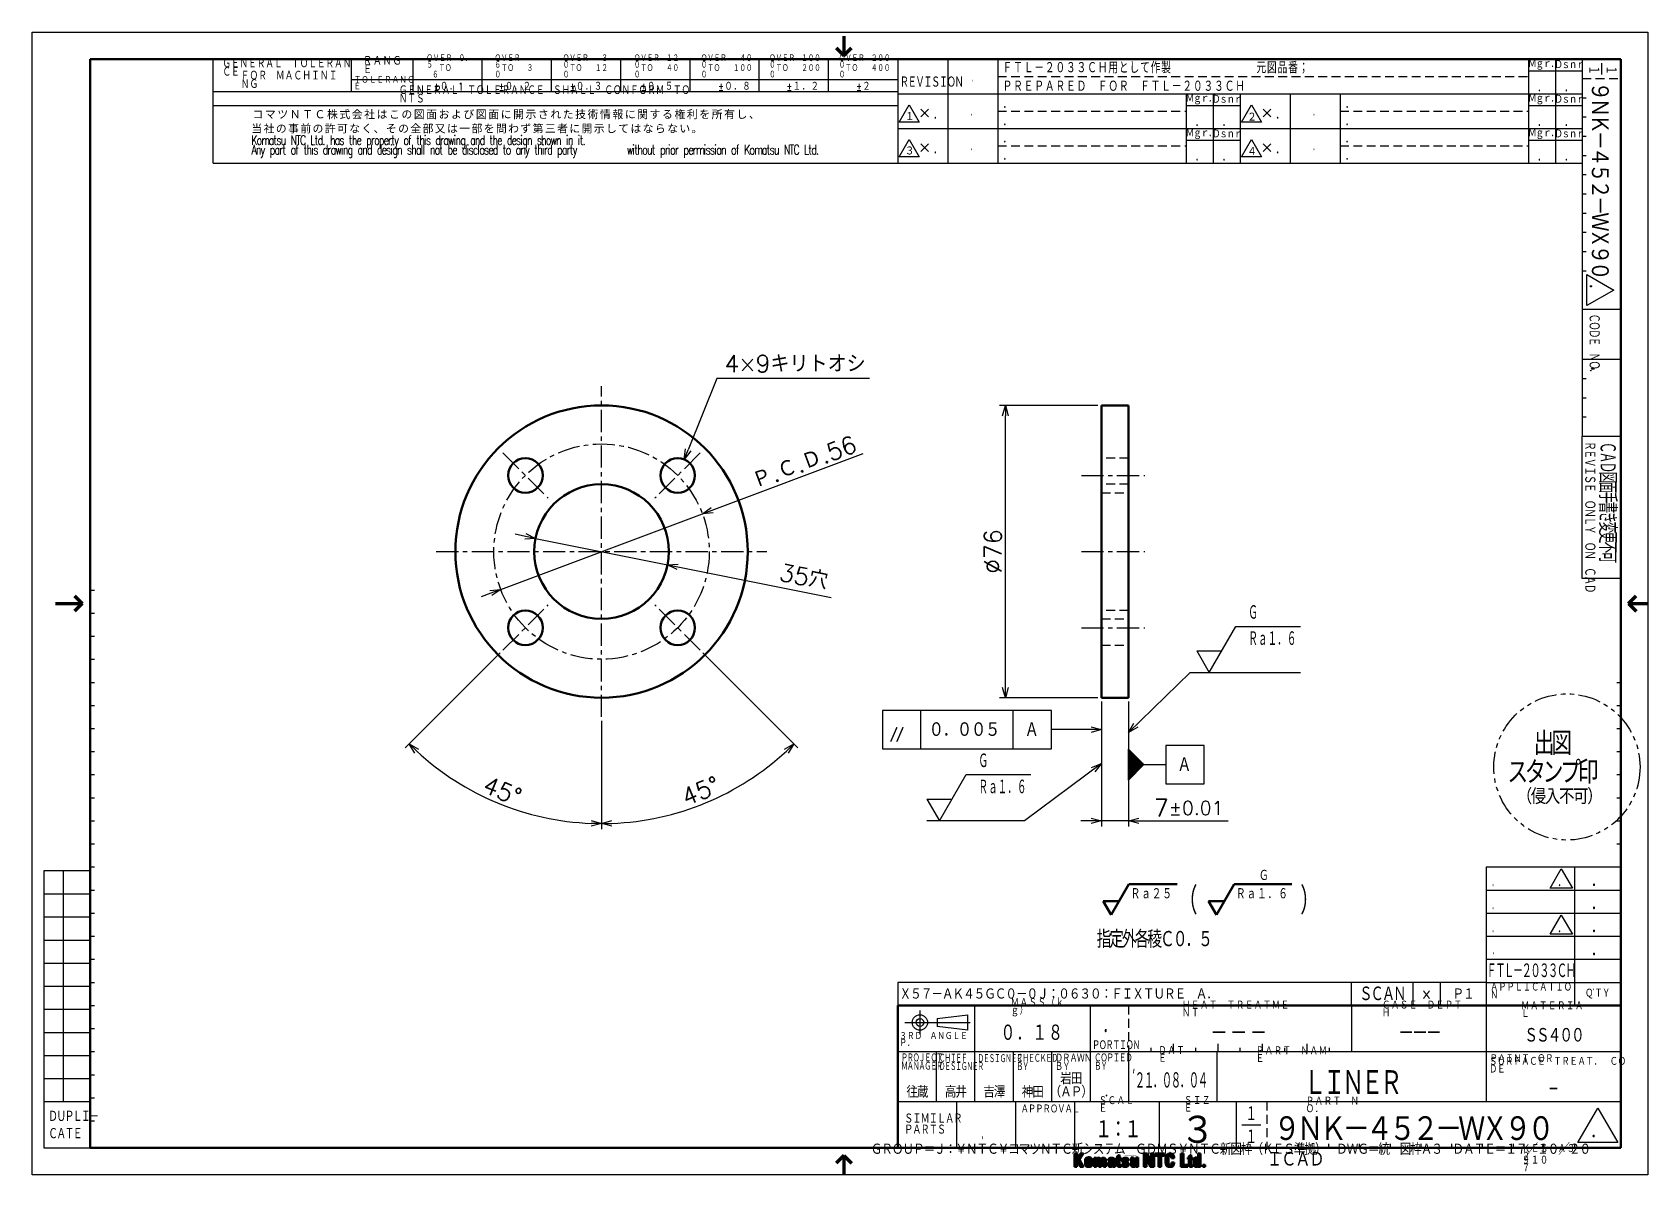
# Model space of a CAD drawing. Header units: millimetres. Extents: x -148 to 272, y -162 to 135.
import ezdxf

# ---------------------------------------------------------------- set-up
doc = ezdxf.new("R2010")
doc.units = ezdxf.units.MM
doc.header["$LTSCALE"] = 0.18229
for name, pattern in [('CENTER', [50.8, 31.75, -6.35, 6.35, -6.35]), ('DASHED', [19.05, 12.7, -6.35]), ('PHANTOM', [63.5, 31.75, -6.35, 6.35, -6.35, 6.35, -6.35])]:
    doc.linetypes.add(name, pattern=pattern)
for name, color, linetype in [('NoLayerName_001', 7, 'Continuous'), ('NoLayerName_002', 7, 'Continuous'), ('NoLayerName_003', 7, 'Continuous')]:
    doc.layers.add(name, color=color, linetype=linetype)
doc.layers.add('SX_DraftLine', color=7, linetype='Continuous', plot=False)
doc.styles.get("Standard").update_dxf_attribs({"font": 'txt', "bigfont": 'extfont2'})
doc.dimstyles.get("Standard").update_dxf_attribs({"dimtxt": 2.5, "dimasz": 2.5, "dimexe": 1.25, "dimexo": 0.625, "dimtad": 1, "dimzin": 0, "dimdsep": 46, "dimtxsty": 'Standard', "dimcen": 2.5, "dimadec": 0, "dimazin": 0, "dimtfac": 0.75, "dimtmove": 0, "dimatfit": 3, "dimfxl": 1, "dimarcsym": 0})

msp = doc.modelspace()

# ---------------------------------------------------------------- texts
at = {"layer": 'NoLayerName_001', "color": 4, "lineweight": 25, "line_spacing_factor": 0.6}
for s, insert, char_height, width, attachment_point in [('\\A1;\\W0.769800;\\T1.082533;ＦＴＬ－２０３３ＣＨ用として作製\u3000\u3000\u3000\u3000\u3000\u3000\u3000\u3000元図品番；', (104.2593, 124.25), 3, 92.4375, 7), ('\\A1;\\W0.769800;\\T1.082533;ＰＲＥＰＡＲＥＤ\u3000ＦＯＲ\u3000ＦＴＬ－２０３３ＣＨ', (104.2593, 119.5), 3, 73.3125, 7), ('\\A1;\\W0.592592;．', (244.5, 120.8), 3, 2.266663, 5), ('\\A1;\\W0.592592;．', (251.5, 120.8), 3, 2.266663, 5), ('\\A1;\\W0.912871;\\T0.912871;１', (80, 113.003), 2, 2.125, 5), ('\\A1;\\W0.255331;．', (96.5, 114.5), 3, 0.976639, 5), ('\\A1;\\W0.592592;．', (104.2593, 115), 3, 2.266663, 7), ('\\A1;\\W0.912871;\\T0.912871;２', (168.9999, 112.867), 2, 2.125, 5), ('\\A1;\\W0.255331;．', (185.5, 114.5), 3, 0.976639, 5), ('\\A1;\\W0.592592;．', (193.2593, 115), 3, 2.266663, 7), ('\\A1;\\W0.833333;．', (87.5, 113.7), 3, 3.1875, 5), ('\\A1;\\W0.592592;．', (104.2593, 110.5), 3, 2.266663, 7), ('\\A1;\\W0.592592;．', (155.5, 111.8), 3, 2.266663, 5), ('\\A1;\\W0.592592;．', (162.5, 111.8), 3, 2.266663, 5), ('\\A1;\\W0.833333;．', (176.5, 113.7), 3, 3.1875, 5), ('\\A1;\\W0.592592;．', (193.2593, 110.5), 3, 2.266663, 7), ('\\A1;\\W0.592592;．', (244.5, 111.8), 3, 2.266663, 5), ('\\A1;\\W0.592592;．', (251.5, 111.8), 3, 2.266663, 5), ('\\A1;\\W0.711316;\\T0.750000;Any part of this drawing and design shall not be disclosed to any third party', (-91.0425, 102.4051), 2.5, 102.265625, 7), ('\\A1;\\W0.709677;\\T0.750000;Komatsu NTC Ltd. has the property of this drawing and the design shown in it.', (-91.0425, 104.8801), 2.5, 102.265625, 7), ('\\A1;\\W0.720000;\\T0.750000; without prior permission of Komatsu NTC Ltd.', (5.2075, 102.4051), 2.5, 59.765625, 7), ('\\A1;\\W0.912871;\\T0.912871;３', (80, 104.058), 2, 2.125, 5), ('\\A1;\\W0.592592;．', (104.2593, 106), 3, 2.266663, 7), ('\\A1;\\W0.592592;．', (193.2593, 106), 3, 2.266663, 7), ('\\A1;\\W0.833333;．', (87.5, 104.7), 3, 3.1875, 5), ('\\A1;\\W0.255331;．', (96.5, 105.5), 3, 0.976639, 5), ('\\A1;\\W0.592592;．', (104.2593, 101.5), 3, 2.266663, 7), ('\\A1;\\W0.592592;．', (155.5, 102.8), 3, 2.266663, 5), ('\\A1;\\W0.592592;．', (162.5, 102.8), 3, 2.266663, 5), ('\\A1;\\W0.912871;\\T0.912871;４', (168.9999, 103.9), 2, 2.125, 5), ('\\A1;\\W0.833333;．', (176.5, 104.7), 3, 3.1875, 5), ('\\A1;\\W0.255331;．', (185.5, 105.5), 3, 0.976639, 5), ('\\A1;\\W0.592592;．', (193.2593, 101.5), 3, 2.266663, 7), ('\\A1;\\W0.592592;．', (244.5, 102.8), 3, 2.266663, 5), ('\\A1;\\W0.592592;．', (251.5, 102.8), 3, 2.266663, 5), ('\\A1;\\W0.649152;\\T0.912871;．', (248.4719, -87.3), 3, 2.266663, 7), ('\\A1;\\W0.833333;．', (259, -85.4), 4, 4.25, 5), ('\\A1;\\W0.833333;．', (259, -91.4), 4, 4.25, 5), ('\\A1;\\W0.649152;\\T0.912871;．', (248.4719, -99.3), 3, 2.266663, 7), ('\\A1;\\W0.833333;．', (259, -97.4), 4, 4.25, 5), ('\\A1;\\W0.833333;．', (259, -103.4), 4, 4.25, 5), ('\\A1;\\W0.912871;\\T0.912871;Ｘ５７－ＡＫ４５ＧＣ０－０Ｊ：０６３０：ＦＩＸＴＵＲＥ\u3000Ａ．', (77.5, -115), 3, 104.751939, 4), ('\\A1;\\W0.833333;×', (214.5, -115), 3, 3.1875, 5), ('\\A1;\\W0.912871;\\T0.912871;Ｐ１', (224, -115), 3, 6.983463, 5), ('\\A1;\\W0.769801;\\T1.082531;０．１８', (112, -125.1202), 4.5, 19.125, 5), ('\\A1;\\W0.649153;\\T0.912871;．', (130.2222, -125.5), 5, 3.777783, 7), ('\\A1;\\W0.815245;\\T1.145226;－－－', (166, -125.2016), 5, 17.855865, 5), ('\\A1;\\W0.769801;\\T0.796863;－－－', (212.5, -125.1476), 5, 14.722441, 5), ('\\A1;\\W0.812233;\\T0.812233;ＳＳ４００', (247.5, -125.7677), 4, 20.711938, 5), ('\\A1;\\W0.555556;\\T0.750000;’２１．０８．０４', (138.0205, -139.7693), 4.5, 28.6875, 7), ('\\A1;\\W0.833333;．', (132, -142), 3, 3.1875, 8), ('\\A1;\\W0.575109;\\T0.807893;－', (246.0825, -142.0508), 4.5, 3.012188, 7), ('\\A1;\\W0.816497;\\T0.816497;１：１', (134, -150.2285), 5, 15.615497, 5), ('\\A1;\\W0.914590;．', (258.9999, -150.7177), 4, 4.664407, 5)]:
    msp.add_mtext(s, dxfattribs=dict(at, insert=insert, char_height=char_height, width=width, attachment_point=attachment_point))
for s, insert, char_height, attachment_point in [('\\A1;\\W0.124855;\\T0.750000;．', (96.5, 123.5), 3.5, 5), ('\\A1;\\W0.153139;\\T0.750000;．', (231.5871, -87.5), 4, 7), ('\\A1;\\W0.153139;\\T0.750000;．', (231.5871, -93.5), 4, 7), ('\\A1;\\W0.153139;\\T0.750000;．', (231.5871, -99.5), 4, 7), ('\\A1;\\W0.153139;\\T0.750000;．', (231.6735, -105.2122), 4, 7)]:
    msp.add_mtext(s, dxfattribs=dict(at, insert=insert, char_height=char_height, attachment_point=attachment_point))
at = {"layer": 'NoLayerName_001', "color": 4, "lineweight": 25, "rotation": 270.000001, "line_spacing_factor": 0.6}
for s, insert, char_height, width, attachment_point in [('\\A1;\\W0.649152;\\T0.912871;１', (256.5205, 126.4637), 3, 2.266663, 7), ('\\A1;\\W0.649152;\\T0.912871;１', (261.0205, 126.4637), 3, 2.266663, 7), ('\\A1;\\W0.850208;．', (258.4747, 67.9995), 4, 4.336062, 5)]:
    msp.add_mtext(s, dxfattribs=dict(at, insert=insert, char_height=char_height, width=width, attachment_point=attachment_point))
at = {"layer": 'NoLayerName_001', "color": 4, "lineweight": 50, "insert": (256.9991, 122.1431), "char_height": 5, "width": 69.416667, "attachment_point": 7, "rotation": 270.000001, "line_spacing_factor": 0.6}
msp.add_mtext('\\A1;\\W0.907407;\\T0.750000;９ＮＫ－４５２－ＷＸ９０', dxfattribs=at)
at = {"layer": 'NoLayerName_001', "color": 3, "lineweight": 25, "attachment_point": 7, "line_spacing_factor": 0.6}
for s, insert, char_height, width in [('\\A1;\\W0.771565;\\T1.080056;Ｒａ２５', (137.5331, -90.4297), 3, 12.75), ('\\A1;\\W0.652132;\\T0.912871;（', (149.929, -94.3943), 7, 5.313164), ('\\A1;\\W0.652132;\\T0.912871;）', (181.6769, -94.3943), 7, 5.313164)]:
    msp.add_mtext(s, dxfattribs=dict(at, insert=insert, char_height=char_height, width=width))
at = {"layer": 'NoLayerName_001', "color": 7, "lineweight": 25, "insert": (128.724, -103.0544), "char_height": 4.5, "width": 39.842382, "attachment_point": 7, "line_spacing_factor": 0.6}
msp.add_mtext('\\A1;\\W0.771578;\\T0.864030;指定外各稜Ｃ０．５', dxfattribs=at)
at = {"layer": 'NoLayerName_001', "color": 254, "lineweight": 50, "line_spacing_factor": 0.6}
for s, insert, char_height, width, attachment_point in [('\\A1;\\W0.611111;\\T0.750000;ＦＴＬ－２０３３ＣＨ', (241.5, -109), 4, 31.166667, 5), ('\\A1;\\W0.912871;\\T0.912871;（ＡＰ）', (122, -142), 3, 13.966925, 8), ('\\A1;\\W0.912871;\\T0.912871;岩田', (122, -138.5), 3, 6.983463, 8), ('\\A1;\\W0.912871;\\T0.912871;往蔵', (82, -142), 3, 6.983463, 8), ('\\A1;\\W0.912871;\\T0.912871;高井', (92, -142), 3, 6.983463, 8), ('\\A1;\\W0.912871;\\T0.912871;吉澤', (102, -142), 3, 6.983463, 8), ('\\A1;\\W0.912871;\\T0.912871;神田', (112, -142), 3, 6.983463, 8)]:
    msp.add_mtext(s, dxfattribs=dict(at, insert=insert, char_height=char_height, width=width, attachment_point=attachment_point))
at = {"layer": 'NoLayerName_001', "color": 4, "lineweight": 50, "char_height": 7, "line_spacing_factor": 0.6}
for s, insert, width, attachment_point in [('\\A1;\\W0.755929;\\T0.755929;ＬＩＮＥＲ', (195, -138.1712), 33.73333, 5), ('\\A1;\\W0.917087;\\T0.825379;９ＮＫ－４５２－ＷＸ９０', (174.7052, -153.6457), 98.220065, 7)]:
    msp.add_mtext(s, dxfattribs=dict(at, insert=insert, width=width, attachment_point=attachment_point))
at = {"layer": 'NoLayerName_002', "color": 4, "lineweight": 25, "line_spacing_factor": 0.6}
for s, insert, char_height, width, attachment_point in [('\\A1;\\W0.767611;\\T1.074654;ＲＡＮＧＥ', (-62.0108, 124.176), 2.2, 11.569456, 7), ('\\A1;\\W0.707249;\\T0.994568;ＯＶＥＲ\u3000０．５', (-45.5325, 125.65), 1.7, 12.263695, 7), ('\\A1;\\W0.707249;\\T0.994568;ＯＶＥＲ\u3000\u3000６', (-27.8151, 125.65), 1.7, 10.730733, 7), ('\\A1;\\W0.707249;\\T0.994568;ＯＶＥＲ\u3000\u3000３０', (-10.0579, 125.65), 1.7, 12.263695, 7), ('\\A1;\\W0.707249;\\T0.994568;ＯＶＥＲ\u3000１２０', (8.4175, 125.65), 1.7, 12.263695, 7), ('\\A1;\\W0.707249;\\T0.994568;ＯＶＥＲ\u3000\u3000４００', (25.8239, 125.65), 1.7, 13.796657, 7), ('\\A1;\\W0.707249;\\T0.994568;ＯＶＥＲ\u3000１０００', (43.5869, 125.65), 1.7, 13.796657, 7), ('\\A1;\\W0.707249;\\T0.994568;ＯＶＥＲ\u3000２０００', (61.6895, 125.65), 1.7, 13.796657, 7), ('\\A1;\\W0.822851;\\T0.822851;Ｍｇｒ．', (244.75, 126.5), 2, 8.393078, 5), ('\\A1;\\W0.790569;\\T0.790569;Ｄｓｎｒ', (251.5, 126.5), 2, 8.063808, 5), ('\\A1;\\W0.719722;\\T1.007612;ＧＥＮＥＲＡＬ\u3000ＴＯＬＥＲＡＮＣＥ', (-98.558, 123.52), 2.2, 34.581199, 7), ('\\A1;\\W0.728414;\\T1.019780;ＦＯＲ\u3000ＭＡＣＨＩＮＩＮＧ', (-93.8077, 120.328), 2.2, 27.087004, 7), ('\\A1;\\W0.779363;\\T1.095981;±０．1', (-43.6436, 119.875), 2, 7.744446, 7), ('\\A1;\\W0.707249;\\T0.994568;\u3000ＴＯ\u3000\u3000６', (-44.0301, 123.1), 1.7, 9.197772, 7), ('\\A1;\\W0.769800;\\T1.082533;±０．２', (-26.7111, 119.875), 2, 8.5, 7), ('\\A1;\\W0.707249;\\T0.994568;\u3000ＴＯ\u3000\u3000３０', (-27.8151, 123.1), 1.7, 10.730733, 7), ('\\A1;\\W0.707249;\\T0.994568;\u3000ＴＯ\u3000\u3000１２０', (-10.0579, 123.1), 1.7, 12.263695, 7), ('\\A1;\\W0.769800;\\T1.082533;±０．３', (-8.2365, 119.875), 2, 8.5, 7), ('\\A1;\\W0.707249;\\T0.994568;\u3000ＴＯ\u3000\u3000４００', (8.4175, 123.1), 1.7, 12.263695, 7), ('\\A1;\\W0.769800;\\T1.082533;±０．５', (10.2389, 119.875), 2, 8.5, 7), ('\\A1;\\W0.707249;\\T0.994568;\u3000ＴＯ\u3000\u3000１０００', (25.8239, 123.1), 1.7, 13.796657, 7), ('\\A1;\\W0.769800;\\T1.082533;±０．８', (30.3627, 119.875), 2, 8.5, 7), ('\\A1;\\W0.707249;\\T0.994568;\u3000ＴＯ\u3000\u3000２０００', (43.5869, 123.1), 1.7, 13.796657, 7), ('\\A1;\\W0.769800;\\T1.082533;±１．２', (48.1258, 119.875), 2, 8.5, 7), ('\\A1;\\W0.707249;\\T0.994568;\u3000ＴＯ\u3000\u3000４０００', (61.6895, 123.1), 1.7, 13.796657, 7), ('\\A1;\\W0.769800;\\T1.082533;±２', (66.2284, 119.875), 2, 4.25, 7), ('\\A1;\\W0.569800;\\T0.750000;ＲＥＶＩＳＩＯＮ', (77.5416, 120.587), 3, 17.43588, 7), ('\\A1;\\W0.769801;\\T1.082531;ＴＯＬＥＲＡＮＣＥ', (-64.4044, 120.025), 1.7, 16.25625, 7), ('\\A1;\\W0.718561;\\T1.005983;ＧＥＮＥＲＡＬ\u3000ＴＯＬＥＲＡＮＣＥ\u3000ＳＨＡＬＬ\u3000ＣＯＮＦＯＲＭ\u3000ＴＯ\u3000ＮＴＳ\u3000', (-52.6748, 116.546), 2.2, 79.077253, 7), ('\\A1;\\W0.822851;\\T0.822851;Ｍｇｒ．', (155.75, 117.5), 2, 8.393078, 5), ('\\A1;\\W0.790569;\\T0.790569;Ｄｓｎｒ', (162.5, 117.5), 2, 8.063808, 5), ('\\A1;\\W0.822851;\\T0.822851;Ｍｇｒ．', (244.75, 117.5), 2, 8.393078, 5), ('\\A1;\\W0.790569;\\T0.790569;Ｄｓｎｒ', (251.5, 117.5), 2, 8.063808, 5), ('\\A1;\\W0.822851;\\T0.822851;Ｍｇｒ．', (155.75, 108.5), 2, 8.393078, 5), ('\\A1;\\W0.790569;\\T0.790569;Ｄｓｎｒ', (162.5, 108.5), 2, 8.063808, 5), ('\\A1;\\W0.822851;\\T0.822851;Ｍｇｒ．', (244.75, 108.5), 2, 8.393078, 5), ('\\A1;\\W0.790569;\\T0.790569;Ｄｓｎｒ', (251.5, 108.5), 2, 8.063808, 5), ('\\A1;\\W0.786801;\\T0.786801;ＳＣＡＮ', (197, -117), 4, 16.050747, 7), ('\\A1;\\W0.735343;\\T1.032987;ＡＰＰＬＩＣＡＴＩＯＮ', (231.0691, -116.3188), 2, 21.30678, 7), ('\\A1;\\W0.755099;\\T0.943877;Ｑ’ＴＹ', (255.755, -116.2054), 2, 7.702013, 7), ('\\A1;\\W0.769800;\\T1.082533;ＭＡＳＳ（ｋｇ）', (106.3839, -120.8546), 2, 17, 7), ('\\A1;\\W0.769800;\\T1.082533;ＨＥＡＴ\u3000ＴＲＥＡＴＭＥＮＴ', (150.9319, -120.994), 2, 29.75, 7), ('\\A1;\\W0.769800;\\T1.082533;ＣＡＳＥ\u3000ＤＥＰＴＨ', (202.9129, -120.9937), 2, 21.25, 7), ('\\A1;\\W0.769800;\\T1.082533;ＭＡＴＥＲＩＡＬ', (239.087, -121.1938), 2, 17, 7), ('\\A1;\\W0.792304;\\T0.990384;３ＲＤ\u3000ＡＮＧＬＥ\u3000Ｐ．', (77.413, -128.7156), 1.8, 21.820047, 7), ('\\A1;\\W0.588236;\\T0.750000;ＰＯＲＴＩＯＮ', (127.5576, -129.5884), 2.5, 13.125005, 7), ('\\A1;\\W0.637576;\\T0.796971;ＭＡＮＡＧＥＲ', (77.8832, -134.8836), 2, 11.380728, 7), ('\\A1;\\W0.637576;\\T0.796971;ＰＲＯＪＥＣＴ', (77.8832, -132.7236), 2, 11.380728, 7), ('\\A1;\\W0.601930;\\T0.752414;ＣＨＩＥＦ\u3000\u3000\u3000', (87.7282, -132.8157), 2, 12.279363, 7), ('\\A1;\\W0.601930;\\T0.752414;ＤＥＳＩＧＮＥＲ', (87.7282, -134.9757), 2, 12.279363, 7), ('\\A1;\\W0.601930;\\T0.752407;ＤＥＳＩＧＮＥＲ', (97.7962, -132.9157), 2, 12.279363, 7), ('\\A1;\\W0.637576;\\T0.796970;ＣＨＥＣＫＥＤ', (107.8602, -132.8329), 2, 11.38074, 7), ('\\A1;\\W0.637576;\\T0.796970;ＢＹ', (107.8602, -134.9929), 2, 3.25164, 7), ('\\A1;\\W0.733235;\\T0.916544;ＤＲＡＷＮ', (117.9348, -132.7752), 2, 9.348744, 7), ('\\A1;\\W0.733235;\\T0.916544;ＢＹ', (117.9348, -134.9352), 2, 3.739498, 7), ('\\A1;\\W0.680413;\\T0.850512;ＣＯＰＩＥＤ', (128.0744, -132.7252), 2, 10.410326, 7), ('\\A1;\\W0.680413;\\T0.850512;ＢＹ', (128.0744, -134.8852), 2, 3.470109, 7), ('\\A1;\\W0.769800;\\T1.082533;ＤＡＴＥ', (144.7779, -132.8193), 2, 8.5, 7), ('\\A1;\\W0.769800;\\T1.082533;ＰＡＲＴ\u3000ＮＡＭＥ', (170.1036, -132.8693), 2, 19.125, 7), ('\\A1;\\W0.772992;\\T0.966240;ＳＵＲＦＡＣＥ\u3000ＴＲＥＡＴ．\u3000ＣＯＤＥ', (230.7491, -135.6279), 2, 37.451463, 7), ('\\A1;\\W0.767946;\\T0.959936;ＰＡＩＮＴ\u3000ＯＲ', (230.89, -132.9193), 2, 15.666106, 7), ('\\A1;\\W0.618984;\\T0.773732;ＤＵＰＬＩ－', (-143.8467, -148.3036), 3, 14.205692, 7), ('\\A1;\\W0.728165;\\T0.910204;ＳＩＭＩＬＡＲ', (78.6843, -148.6765), 2.3, 14.947412, 7), ('\\A1;\\W0.737210;\\T0.921514;ＡＰＰＲＯＶＡＬ', (109.0148, -146), 2, 15.039092, 7), ('\\A1;\\W0.769800;\\T1.082533;ＳＣＡＬＥ', (129.2819, -145.8449), 2, 10.625, 7), ('\\A1;\\W0.769800;\\T1.082533;ＳＩＺＥ', (151.4419, -145.7949), 2, 8.5, 7), ('\\A1;\\W0.649152;\\T0.912871;１', (167.4853, -148.164), 4, 3.022217, 7), ('\\A1;\\W0.769800;\\T1.082533;ＰＡＲＴ\u3000ＮＯ．', (183.1014, -145.9449), 2, 17, 7), ('\\A1;\\W0.618984;\\T0.773732;ＣＡＴＥ', (-143.8467, -152.8036), 3, 9.470461, 7), ('\\A1;\\W0.728165;\\T0.910204;ＰＡＲＴＳ', (78.6843, -151.5515), 2.3, 10.676723, 7), ('\\A1;\\W0.649152;\\T0.912871;１', (167.4853, -154.164), 4, 3.022217, 7), ('\\A1;\\W0.912871;\\T0.912871;ＩＣＡＤ', (173, -160), 4, 18.622567, 7), ('\\A1;\\W0.769801;\\T1.082531;９１０７', (239.2987, -161.3118), 2, 8.5, 7), ('\\A1;\\W0.769801;\\T1.082531;ＫＥＳ\u3000Ａ３－２', (239.2987, -158.3118), 2, 17, 7)]:
    msp.add_mtext(s, dxfattribs=dict(at, insert=insert, char_height=char_height, width=width, attachment_point=attachment_point))
at = {"layer": 'NoLayerName_002', "color": 4, "lineweight": 50, "char_height": 2.068966, "attachment_point": 7, "line_spacing_factor": 0.779633}
for s, insert, width in [('\\fMS PGothic|b0|c128|p50;\\A1;\\T1.143329;コマツＮＴＣ株式会社はこの図面および図面に開示された技術情報に関する権利を所有し、', (-90.75, 112.4), 131.535849), ('\\fMS PGothic|b0|c128|p50;\\A1;\\T1.126620;当社の事前の許可なく、その全部又は一部を問わず第三者に開示してはならない。', (-91.0425, 108.7), 119.027754)]:
    msp.add_mtext(s, dxfattribs=dict(at, insert=insert, width=width))
at = {"layer": 'NoLayerName_002', "color": 4, "lineweight": 25, "attachment_point": 7, "rotation": 270.000001, "line_spacing_factor": 0.6}
for s, insert, char_height, width in [('\\A1;\\W0.569800;\\T0.750000;ＣＯＤＥ\u3000ＮＯ．', (256.613, 61.8734), 3, 17.43588), ('\\A1;\\W0.518394;\\T0.750000;．', (256.6069, 48.2905), 5.7, 3.490227), ('\\A1;\\W0.619437;\\T0.870167;ＲＥＶＩＳＥ\u3000ＯＮＬＹ\u3000ＯＮ\u3000ＣＡＤ', (255.4869, 28.7257), 3, 42.64827), ('\\A1;\\W0.611230;\\T0.858631;ＣＡＤ図面手書き変更不可', (259.2931, 28.5518), 4.4958, 42.043923)]:
    msp.add_mtext(s, dxfattribs=dict(at, insert=insert, char_height=char_height, width=width))
at = {"layer": 'NoLayerName_002', "color": 4, "lineweight": 100, "insert": (155, -150.491), "char_height": 8, "width": 10.625, "attachment_point": 5, "line_spacing_factor": 0.6}
msp.add_mtext('\\A1;\\W1.041667;３', dxfattribs=at)
at = {"layer": 'NoLayerName_002', "color": 4, "lineweight": 25, "insert": (98.7031, -153.3676), "char_height": 5, "attachment_point": 7, "line_spacing_factor": 0.6}
msp.add_mtext('\\A1;\\W0.193347;\\T0.750000;．', dxfattribs=at)
at = {"layer": 'NoLayerName_003', "color": 3, "lineweight": 50, "insert": (257, -157), "char_height": 3, "width": 237.437729, "attachment_point": 9, "line_spacing_factor": 0.6}
msp.add_mtext('\\A1;\\W0.912871;\\T0.912871;ＧＲＯＵＰ＝Ｊ：￥ＮＴＣ￥コマツＮＴＣ新システム＿ＧＤＭＳ￥ＮＴＣ新図枠（ＫＥＳ準拠）\u3000ＤＷＧ＝統一図枠Ａ３\u3000ＤＡＴＥ＝１７／１０／２０', dxfattribs=at)

# ---------------------------------------------------------------- blocks, each defined once
blk = doc.blocks.new('_OPEN30')
at = {"color": 0, "linetype": 'ByBlock', "lineweight": -2}
for p, q in [((-1, 0.267949), (0, 0)), ((0, 0), (-1, -0.267949)), ((0, 0), (-1, 0))]:
    blk.add_line(p, q, dxfattribs=at)
blk = doc.blocks.new('*D7')
at = {"layer": 'Defpoints', "color": 0}
for p in [(-25.63, -25.63), (-25.56, -25.56), (0, -42.9), (0, -43), (-35.36, -61.24)]:
    blk.add_point(p, dxfattribs=at)
at = {"layer": 'NoLayerName_001', "color": 0, "linetype": 'Continuous', "lineweight": 25}
for p, q in [((-26.34, -26.34), (-51.06, -51.06)), ((0, -44), (0, -72.21))]:
    blk.add_line(p, q, dxfattribs=at)
blk.add_arc((0, 0), 70.71, 227.1879, 267.8121, dxfattribs=at)
at = {"layer": 'NoLayerName_001', "color": 0, "lineweight": 25, "xscale": 2.7, "yscale": 2.7, "zscale": 2.7}
for p, rotation in [((-50, -50), 136.093950788506), ((0, -70.71), 358.9060492114941)]:
    blk.add_blockref('_OPEN30', p, dxfattribs=dict(at, rotation=rotation))
at = {"layer": 'NoLayerName_001', "color": 0, "lineweight": 25, "insert": (-25.78, -62.23), "char_height": 4.5, "attachment_point": 5, "rotation": 337.5}
blk.add_mtext('45%%d', dxfattribs=at)
blk = doc.blocks.new('*D8')
at = {"layer": 'Defpoints', "color": 0}
for p in [(25.56, -25.56), (25.63, -25.63), (0, -42.9), (0, -43), (18.3, -68.3)]:
    blk.add_point(p, dxfattribs=at)
at = {"layer": 'NoLayerName_001', "color": 0, "linetype": 'Continuous', "lineweight": 25}
for p, q in [((26.34, -26.34), (51.06, -51.06)), ((0, -44), (0, -72.21))]:
    blk.add_line(p, q, dxfattribs=at)
blk.add_arc((0, 0), 70.71, 272.1879, 312.8121, dxfattribs=at)
at = {"layer": 'NoLayerName_001', "color": 0, "lineweight": 25, "xscale": 2.7, "yscale": 2.7, "zscale": 2.7}
for p, rotation in [((50, -50), 43.90604921149405), ((0, -70.71), 181.0939507885059)]:
    blk.add_blockref('_OPEN30', p, dxfattribs=dict(at, rotation=rotation))
at = {"layer": 'NoLayerName_001', "color": 0, "lineweight": 25, "insert": (25.78, -62.23), "char_height": 4.5, "attachment_point": 5, "rotation": 22.5}
blk.add_mtext('45%%d', dxfattribs=at)
blk = doc.blocks.new('*D9')
at = {"layer": 'Defpoints', "color": 0}
for p in [(-17.16, 3.43), (17.16, -3.43)]:
    blk.add_point(p, dxfattribs=at)
at = {"layer": 'NoLayerName_001', "color": 0, "linetype": 'Continuous', "lineweight": 25}
for p, q in [((-19.81, 3.96), (-22.46, 4.49)), ((-17.16, 3.43), (17.16, -3.43)), ((19.81, -3.96), (59.72, -11.94))]:
    blk.add_line(p, q, dxfattribs=at)
at = {"layer": 'NoLayerName_001', "color": 0, "lineweight": 25, "xscale": 2.7, "yscale": 2.7, "zscale": 2.7}
for p, rotation in [((-17.16, 3.43), 348.6900675259798), ((17.16, -3.43), 168.6900675259798)]:
    blk.add_blockref('_OPEN30', p, dxfattribs=dict(at, rotation=rotation))
at = {"layer": 'NoLayerName_001', "color": 0, "lineweight": 25, "insert": (52.58, -6.52), "char_height": 4.5, "attachment_point": 5, "rotation": 348.6901}
blk.add_mtext('35穴', dxfattribs=at)
blk = doc.blocks.new('*D10')
at = {"layer": 'Defpoints', "color": 0}
for p in [(26.22, 9.83), (-26.22, -9.83)]:
    blk.add_point(p, dxfattribs=at)
at = {"layer": 'NoLayerName_001', "color": 0, "linetype": 'Continuous', "lineweight": 25}
for p, q in [((28.75, 10.78), (67.99, 25.5)), ((-26.22, -9.83), (26.22, 9.83)), ((-28.75, -10.78), (-31.27, -11.73))]:
    blk.add_line(p, q, dxfattribs=at)
at = {"layer": 'NoLayerName_001', "color": 0, "lineweight": 25, "xscale": 2.7, "yscale": 2.7, "zscale": 2.7}
for p, rotation in [((26.22, 9.83), 200.5560452195834), ((-26.22, -9.83), 20.55604521958346)]:
    blk.add_blockref('_OPEN30', p, dxfattribs=dict(at, rotation=rotation))
at = {"layer": 'NoLayerName_001', "color": 0, "lineweight": 25, "insert": (52.73, 23.24), "char_height": 4.5, "attachment_point": 5, "rotation": 20.556}
blk.add_mtext('Ｐ.Ｃ.Ｄ.56', dxfattribs=at)
blk = doc.blocks.new('*D12')
at = {"layer": 'Defpoints', "color": 0}
for p in [(21.49, 23.97), (18.11, 15.63)]:
    blk.add_point(p, dxfattribs=at)
at = {"layer": 'NoLayerName_001', "color": 0, "linetype": 'Continuous', "lineweight": 25}
for p, q in [((30, 45), (22.5, 26.47)), ((69.64, 45), (30, 45))]:
    blk.add_line(p, q, dxfattribs=at)
at = {"layer": 'NoLayerName_001', "color": 0, "lineweight": 25, "xscale": 2.7, "yscale": 2.7, "zscale": 2.7, "rotation": 247.9625984941569}
blk.add_blockref('_OPEN30', (21.49, 23.97), dxfattribs=at)
at = {"layer": 'NoLayerName_001', "color": 0, "lineweight": 25, "insert": (50.32, 48.85), "char_height": 4.5, "attachment_point": 5}
blk.add_mtext('4×9キリトオシ', dxfattribs=at)
blk = doc.blocks.new('_NONE')
blk = doc.blocks.new('*D13')
at = {"layer": 'Defpoints', "color": 0}
for p in [(105, 38), (130, 38), (130, -38)]:
    blk.add_point(p, dxfattribs=at)
at = {"layer": 'NoLayerName_001', "color": 0, "linetype": 'Continuous', "lineweight": 25}
for p, q in [((129, 38), (103.5, 38)), ((105, -35.3), (105, 35.3)), ((129, -38), (103.5, -38))]:
    blk.add_line(p, q, dxfattribs=at)
at = {"layer": 'NoLayerName_001', "color": 0, "lineweight": 25, "xscale": 2.7, "yscale": 2.7, "zscale": 2.7}
for p, rotation in [((105, 38), 90), ((105, -38), 270)]:
    blk.add_blockref('_OPEN30', p, dxfattribs=dict(at, rotation=rotation))
at = {"layer": 'NoLayerName_001', "color": 0, "lineweight": 25, "insert": (101.75, 0), "char_height": 4.5, "attachment_point": 5, "rotation": 90}
blk.add_mtext('%%c76', dxfattribs=at)
blk = doc.blocks.new('DIM_0004')
at = {"layer": 'NoLayerName_001', "color": 2, "linetype": 'Continuous', "lineweight": 25}
blk.add_line((10, 0), (10, 10), dxfattribs=at)
blk.add_lwpolyline([(0, 0), (34, 0), (34, 10), (0, 10)], close=True, dxfattribs=at)
for points in [[(34, 0), (44, 0), (44, 10), (34, 10)], [(56.97, 5), (44, 5)], [(54.27, 5.72), (56.97, 5), (54.27, 4.28)]]:
    blk.add_lwpolyline(points, dxfattribs=at)
at = {"layer": 'NoLayerName_001', "color": 2, "linetype": 'Continuous', "lineweight": 25, "attachment_point": 7, "line_spacing_factor": 0.6}
for s, insert, char_height, width in [('\\A1;\\W0.833333;{\\fgdt;\\H0.6x;\\W1.0;f}', (1.8, 1.8), 6.4, 6.8), ('\\A1;\\W0.912871;\\T0.912871;０．００５', (12, 3), 4, 23.2782), ('\\A1;\\W0.833333;Ａ', (37, 3), 4, 4.25)]:
    blk.add_mtext(s, dxfattribs=dict(at, insert=insert, char_height=char_height, width=width))
blk = doc.blocks.new('*D15')
at = {"layer": 'Defpoints', "color": 0}
for p in [(130, -38), (137, -38), (130, -70)]:
    blk.add_point(p, dxfattribs=at)
at = {"layer": 'NoLayerName_001', "color": 0, "linetype": 'Continuous', "lineweight": 25}
for p, q in [((130, -39), (130, -71.5)), ((137, -39), (137, -71.5)), ((127.3, -70), (124.6, -70)), ((137, -70), (130, -70)), ((137, -70), (162.96, -70)), ((139.7, -70), (142.4, -70))]:
    blk.add_line(p, q, dxfattribs=at)
at = {"layer": 'NoLayerName_001', "color": 0, "lineweight": 25, "xscale": 2.7, "yscale": 2.7, "zscale": 2.7}
blk.add_blockref('_OPEN30', (130, -70), dxfattribs=at)
at = {"layer": 'NoLayerName_001', "color": 0, "lineweight": 25, "xscale": 2.7, "yscale": 2.7, "zscale": 2.7, "rotation": 180}
blk.add_blockref('_OPEN30', (137, -70), dxfattribs=at)
at = {"layer": 'NoLayerName_001', "color": 0, "lineweight": 25, "insert": (152.68, -66.66), "char_height": 4.5, "attachment_point": 5}
blk.add_mtext('\\A1;7{\\H3.600000;%%p0.01}', dxfattribs=at)
blk = doc.blocks.new('DIM_0001')
at = {"layer": 'NoLayerName_001', "color": 2, "linetype": 'Continuous', "lineweight": 25}
blk.add_line((0, 5.6), (6.47, 5.6), dxfattribs=at)
for points in [[(45.39, 14.9), (25.39, 0), (0, 0)], [(42.8, 13.87), (45.39, 14.9), (43.66, 12.7)], [(0, 5.6), (3.23, 0), (10.16, 12), (26.99, 12)]]:
    blk.add_lwpolyline(points, dxfattribs=at)
at = {"layer": 'NoLayerName_001', "color": 2, "linetype": 'Continuous', "lineweight": 25, "width": 0.5}
for s, p in [('Ｇ', (13.39, 13.6)), ('Ｒａ１．６', (13.39, 6.8))]:
    blk.add_text(s, height=4, dxfattribs=at).set_placement(p)
blk = doc.blocks.new('DIM_0002')
at = {"layer": 'NoLayerName_001', "color": 2, "linetype": 'Continuous', "lineweight": 25}
blk.add_line((17.77, 21.21), (24.23, 21.21), dxfattribs=at)
for points in [[(17.77, 21.21), (21, 15.61), (27.93, 27.61), (44.76, 27.61)], [(0, 0), (16, 15.61), (44.76, 15.61)], [(2.44, 1.37), (0, 0), (1.43, 2.4)]]:
    blk.add_lwpolyline(points, dxfattribs=at)
at = {"layer": 'NoLayerName_001', "color": 2, "linetype": 'Continuous', "lineweight": 25, "width": 0.5}
for s, p in [('Ｇ', (31.16, 29.21)), ('Ｒａ１．６', (31.16, 22.41))]:
    blk.add_text(s, height=4, dxfattribs=at).set_placement(p)
blk = doc.blocks.new('DIM_0003')
at = {"layer": 'NoLayerName_001', "color": 2, "linetype": 'Continuous', "lineweight": 25}
for p, q in [((0.2, 8.8), (0, 8.8)), ((0.4, 8.6), (0, 8.6)), ((0.6, 8.4), (0, 8.4)), ((0.8, 8.2), (0, 8.2)), ((1, 8), (0, 8)), ((1.2, 7.8), (0, 7.8)), ((1.4, 7.6), (0, 7.6)), ((1.6, 7.4), (0, 7.4)), ((1.8, 7.2), (0, 7.2)), ((2, 7), (0, 7)), ((2.2, 6.8), (0, 6.8)), ((2.4, 6.6), (0, 6.6)), ((2.6, 6.4), (0, 6.4)), ((2.8, 6.2), (0, 6.2)), ((3, 6), (0, 6)), ((3.2, 5.8), (0, 5.8)), ((3.4, 5.6), (0, 5.6)), ((3.6, 5.4), (0, 5.4)), ((3.8, 5.2), (0, 5.2)), ((4, 5), (0, 5)), ((3.8, 4.8), (0, 4.8)), ((3.6, 4.6), (0, 4.6)), ((3.4, 4.4), (0, 4.4)), ((3.2, 4.2), (0, 4.2)), ((3, 4), (0, 4)), ((2.8, 3.8), (0, 3.8)), ((2.6, 3.6), (0, 3.6)), ((2.4, 3.4), (0, 3.4)), ((2.2, 3.2), (0, 3.2)), ((2, 3), (0, 3)), ((1.8, 2.8), (0, 2.8)), ((1.6, 2.6), (0, 2.6)), ((1.4, 2.4), (0, 2.4)), ((1.2, 2.2), (0, 2.2)), ((1, 2), (0, 2)), ((0.8, 1.8), (0, 1.8)), ((0.6, 1.6), (0, 1.6)), ((0.4, 1.4), (0, 1.4)), ((0.2, 1.2), (0, 1.2))]:
    blk.add_line(p, q, dxfattribs=at)
for points in [[(0, 9), (4, 5), (0, 1)], [(9.7, 0), (19.7, 0), (19.7, 10), (9.7, 10)]]:
    blk.add_lwpolyline(points, close=True, dxfattribs=at)
blk.add_lwpolyline([(4, 5), (9.7, 5)], dxfattribs=at)
at = {"layer": 'NoLayerName_001', "color": 2, "linetype": 'Continuous', "lineweight": 25, "width": 0.833333}
blk.add_text('Ａ', height=4, dxfattribs=at).set_placement((12.7, 3))
blk = doc.blocks.new('JZB_0001')
at = {"layer": 'SX_DraftLine', "color": 8, "linetype": 'PHANTOM', "lineweight": 25}
blk.add_circle((19, 19), 19, dxfattribs=at)
at = {"layer": 'SX_DraftLine', "color": 8, "lineweight": 25}
for s, insert, char_height, width, attachment_point, line_spacing_factor in [('\\A1;\\W0.816497;\\T0.816497;{\\A1;\\H0.50x;\\S\u3000^ ;}\u3000出図\\Pスタンプ印', (3.52, 21.66), 6, 31.231, 4, 0.75), ('\\A1;\\W0.912871;\\T0.912871;（侵入不可）', (16.95, 11.3), 4, 27.9339, 5, 0.6)]:
    blk.add_mtext(s, dxfattribs=dict(at, insert=insert, char_height=char_height, width=width, attachment_point=attachment_point, line_spacing_factor=line_spacing_factor))
blk = doc.blocks.new('JZB_0002')
at = {"layer": 'NoLayerName_001', "color": 3, "linetype": 'Continuous', "lineweight": 50}
for p, q in [((2.02, 0), (6.64, 8)), ((6.64, 8), (21.64, 8)), ((0, 3.5), (4.04, 3.5)), ((2.02, 0), (0, 3.5))]:
    blk.add_line(p, q, dxfattribs=at)
at = {"layer": 'NoLayerName_001', "color": 3, "lineweight": 25, "char_height": 3, "attachment_point": 7, "line_spacing_factor": 0.6}
for s, insert, width in [('\\A1;\\W0.652133;\\T0.912871;Ｇ', (13.07, 8.76), 2.2771), ('\\A1;\\W0.771565;\\T1.080056;Ｒａ１．６', (7.07, 4), 15.9375)]:
    blk.add_mtext(s, dxfattribs=dict(at, insert=insert, width=width))

# ---------------------------------------------------------------- dimensions: what is measured, and where the dimension line sits
at = {"layer": 'NoLayerName_001', "color": 2, "linetype": 'Continuous', "lineweight": 25}
for p1, p2, override, picture, middle in [((18.1105, 15.6278), (21.4874, 23.9702), {"dimtxt": 4.5, "dimasz": 2.7, "dimexe": 1.5, "dimexo": 1, "dimgap": 1, "dimtad": 3, "dimtih": 1, "dimtoh": 1, "dimdec": 3, "dimzin": 8, "dimpost": '4×<>キリトオシ', "dimblk1": 'NONE', "dimblk2": 'OPEN30', "dimsah": 1, "dimcen": 0, "dimse1": 1, "dimse2": 1, "dimclrd": 0, "dimclre": 0, "dimclrt": 0, "dimtp": 0, "dimtm": 0, "dimtofl": 0, "dimlwd": 25, "dimlwe": 25}, '*D12', (50.3183, 45)), ((-17.1602, 3.432), (17.1602, -3.432), {"dimtxt": 4.5, "dimasz": 2.7, "dimexe": 1.5, "dimexo": 1, "dimgap": 1, "dimdec": 3, "dimzin": 8, "dimpost": '<>穴', "dimblk": 'OPEN30', "dimcen": 0, "dimse1": 1, "dimse2": 1, "dimclrd": 0, "dimclre": 0, "dimclrt": 0, "dimtp": 0, "dimtm": 0, "dimlwd": 25, "dimlwe": 25}, '*D9', (51.8112, -10.3622))]:
    dim = msp.add_diameter_dim_2p(p1=p1, p2=p2, dimstyle='Standard', override=override, dxfattribs=at)
    dim.commit()
    dim.dimension.update_dxf_attribs({"geometry": picture, "text_midpoint": middle, "dimtype": 163})
for base, p1, p2, angle, override, picture, middle in [((105, 38), (130, -38), (130, 38), 90, {"dimtxt": 4.5, "dimasz": 2.7, "dimexe": 1.5, "dimexo": 1, "dimgap": 1, "dimdec": 3, "dimzin": 8, "dimpost": '%%c<>', "dimblk": 'OPEN30', "dimclrd": 0, "dimclre": 0, "dimclrt": 0, "dimtp": 0, "dimtm": 0, "dimlwd": 25, "dimlwe": 25}, '*D13', (105, 0)), ((130, -70), (137, -38), (130, -38), 180, {"dimtxt": 4.5, "dimasz": 2.7, "dimexe": 1.5, "dimexo": 1, "dimgap": 1, "dimdec": 3, "dimzin": 8, "dimblk": 'OPEN30', "dimclrd": 0, "dimclre": 0, "dimclrt": 0, "dimtol": 1, "dimtp": 0.01, "dimtm": 0.01, "dimtfac": 0.8, "dimtolj": 1, "dimlwd": 25, "dimlwe": 25}, '*D15', (152.6786, -70))]:
    dim = msp.add_linear_dim(base=base, p1=p1, p2=p2, angle=angle, dimstyle='Standard', override=override, dxfattribs=at)
    dim.commit()
    dim.dimension.update_dxf_attribs({"geometry": picture, "text_midpoint": middle, "dimtype": 160})
dim = msp.add_diameter_dim_2p(p1=(-26.2172, -9.8315), p2=(26.2172, 9.8315), text='Ｐ.Ｃ.Ｄ.<>', dimstyle='Standard', override={"dimtxt": 4.5, "dimasz": 2.7, "dimexe": 1.5, "dimexo": 1, "dimgap": 1, "dimdec": 3, "dimzin": 8, "dimpost": '<>', "dimblk": 'OPEN30', "dimcen": 0, "dimse1": 1, "dimse2": 1, "dimclrd": 0, "dimclre": 0, "dimclrt": 0, "dimtp": 0, "dimtm": 0, "dimlwd": 25, "dimlwe": 25}, dxfattribs=at)
dim.commit()
dim.dimension.update_dxf_attribs({"geometry": '*D10', "text_midpoint": (53.8712, 20.2017), "dimtype": 163})
for base, line1, line2, picture, middle in [((-35.3553, -61.2372), ((0, -43), (0, -42.9)), ((-25.6292, -25.6292), (-25.5585, -25.5585)), '*D7', (-27.0598, -65.3281)), ((18.3013, -68.3013), ((25.6292, -25.6292), (25.5585, -25.5585)), ((0, -43), (0, -42.9)), '*D8', (27.0598, -65.3281))]:
    dim = msp.add_angular_dim_2l(base=base, line1=line1, line2=line2, dimstyle='Standard', override={"dimtxt": 4.5, "dimasz": 2.7, "dimexe": 1.5, "dimexo": 1, "dimgap": 1, "dimblk": 'OPEN30', "dimclrd": 0, "dimclre": 0, "dimclrt": 0, "dimadec": 3, "dimazin": 2, "dimtp": 0, "dimtm": 0, "dimlwd": 25, "dimlwe": 25}, dxfattribs=at)
    dim.commit()
    dim.dimension.update_dxf_attribs({"geometry": picture, "text_midpoint": middle, "dimtype": 162})

# ---------------------------------------------------------------- linework, layer by layer
at = {"layer": 'NoLayerName_001', "color": 8, "linetype": 'CENTER', "lineweight": 25}
for p, q in [((0, -43), (0, 43)), ((-25.6292, 25.6292), (-13.8747, 13.8747)), ((25.6292, 25.6292), (13.8747, 13.8747)), ((124.7535, 19.799), (141.2919, 19.799)), ((-43, 0), (43, 0)), ((124.7535, 0), (141.2919, 0)), ((-25.6292, -25.6292), (-13.8747, -13.8747)), ((25.6292, -25.6292), (13.8747, -13.8747)), ((124.7535, -19.799), (141.2919, -19.799))]:
    msp.add_line(p, q, dxfattribs=at)
at = {"layer": 'NoLayerName_001', "color": 7, "linetype": 'Continuous', "lineweight": 50}
for p, q in [((130, 38), (130, -38)), ((137, 38), (130, 38)), ((137, 38), (137, -38)), ((130, -38), (137, -38))]:
    msp.add_line(p, q, dxfattribs=at)
at = {"layer": 'NoLayerName_001', "color": 7, "linetype": 'DASHED', "lineweight": 25}
for p, q in [((137, 24.299), (130, 24.299)), ((137, 17.5), (130, 17.5)), ((130, 15.299), (137, 15.299)), ((137, -15.299), (130, -15.299)), ((130, -17.5), (137, -17.5)), ((130, -24.299), (137, -24.299))]:
    msp.add_line(p, q, dxfattribs=at)
at = {"layer": 'NoLayerName_001', "color": 3, "linetype": 'Continuous', "lineweight": 50}
for p, q in [((132.4859, -94.4297), (137.1047, -86.4297)), ((137.1047, -86.4297), (149.7058, -86.4297)), ((130.4652, -90.9297), (134.5066, -90.9297)), ((132.4859, -94.4297), (130.4652, -90.9297))]:
    msp.add_line(p, q, dxfattribs=at)
at = {"layer": 'NoLayerName_001', "color": 4, "linetype": 'Continuous', "lineweight": 25}
for points in [[(252.4254, -87.5), (246.6519, -87.5), (249.5386, -82.5)], [(252.4254, -99.5), (246.6519, -99.5), (249.5386, -94.5)]]:
    msp.add_lwpolyline(points, close=True, dxfattribs=at)
at = {"layer": 'NoLayerName_001', "color": 7, "linetype": 'Continuous', "lineweight": 50}
for centre, radius in [((0, 0), 38), ((-19.799, 19.799), 4.5), ((19.799, 19.799), 4.5), ((0, 0), 17.5), ((-19.799, -19.799), 4.5), ((19.799, -19.799), 4.5)]:
    msp.add_circle(centre, radius, dxfattribs=at)
at = {"layer": 'NoLayerName_001', "color": 8, "linetype": 'CENTER', "lineweight": 25}
msp.add_circle((0, 0), 28, dxfattribs=at)
at = {"layer": 'NoLayerName_002', "color": 4, "linetype": 'Continuous', "lineweight": 100}
for p, q in [((61, 130.999), (63, 129)), ((63, 134), (63, 129)), ((63, 129), (65, 131)), ((-137, -11.5), (-135, -13.5)), ((267, -13.5), (268.9999, -11.5)), ((-142, -13.5), (-135, -13.5)), ((-135, -13.5), (-137, -15.5)), ((267, -13.5), (272, -13.5)), ((267, -13.5), (268.9999, -15.5)), ((63, -156.9999), (61, -159)), ((63, -156.9999), (63, -162)), ((63, -156.9999), (65, -159))]:
    msp.add_line(p, q, dxfattribs=at)
at = {"layer": 'NoLayerName_002', "color": 4, "linetype": 'Continuous', "lineweight": 50}
for p, q in [((-133, 128), (265, 128)), ((-133, -155), (-133, 128)), ((265, 128), (265, -155)), ((77, -118), (265, -118)), ((77, -118), (77, -143)), ((77, -155), (77, -143)), ((265, -155), (-133, -155)), ((123, -156.52), (123, -160)), ((123.6, -156.52), (123, -156.52)), ((123.15, -156.52), (123.15, -160)), ((123.3, -156.52), (123.3, -160)), ((123.45, -156.52), (123.45, -160)), ((123.6, -160), (123.6, -156.52)), ((124.4777, -156.52), (123.6, -158.0193)), ((123.6, -158.1725), (124.449, -160)), ((123.75, -158.4954), (123.75, -157.7631)), ((123.9, -158.8183), (123.9, -157.5068)), ((124.05, -159.1411), (124.05, -157.2697)), ((124.2, -159.464), (124.2, -156.9943)), ((125.28, -156.52), (124.3052, -158.0677)), ((124.3052, -158.0677), (125.2854, -160)), ((124.35, -157.9966), (124.35, -156.7381)), ((124.35, -159.7869), (124.35, -158.156)), ((125.28, -156.52), (124.4777, -156.52)), ((124.5, -157.7585), (124.5, -156.52)), ((124.5, -160), (124.5, -158.4517)), ((124.65, -157.5203), (124.65, -156.52)), ((124.65, -160), (124.65, -158.7474)), ((124.8, -157.2821), (124.8, -156.52)), ((124.8, -160), (124.8, -159.0431)), ((124.95, -157.044), (124.95, -156.52)), ((124.95, -160), (124.95, -159.3388)), ((125.1, -156.8058), (125.1, -156.52)), ((125.7, -158.3671), (125.7, -159.0608)), ((125.85, -157.8271), (125.85, -159.6453)), ((126, -157.6598), (126, -159.8198)), ((126.15, -157.567), (126.15, -159.911)), ((126.3, -157.5149), (126.3, -159.9644)), ((126.3522, -158.3696), (126.3522, -158.993)), ((126.45, -157.9746), (126.45, -157.489)), ((126.45, -159.493), (126.45, -159.991)), ((126.5349, -157.48), (126.7762, -157.48)), ((126.7247, -157.9), (126.5936, -157.9)), ((126.6, -157.9), (126.6, -157.48)), ((126.6, -159.5771), (126.6, -160)), ((126.6327, -159.58), (126.6914, -159.58)), ((126.75, -157.9037), (126.75, -157.48)), ((126.75, -159.5697), (126.75, -160)), ((126.9, -158.0272), (126.9, -157.4938)), ((126.9, -159.4202), (126.9, -159.987)), ((126.9654, -158.4348), (126.9654, -158.9173)), ((127.05, -157.5258), (127.05, -159.9644)), ((127.2, -157.5838), (127.2, -159.8986)), ((127.35, -157.6956), (127.35, -159.7902)), ((127.5, -157.8931), (127.5, -159.5822)), ((127.6176, -158.4192), (127.6176, -159.0216)), ((128.7, -157.6), (128.1, -157.6)), ((128.1, -160), (128.1, -157.6)), ((128.25, -160), (128.25, -157.6)), ((128.4, -160), (128.4, -157.6)), ((128.55, -160), (128.55, -157.6)), ((128.7, -157.6), (128.7, -157.959)), ((128.7, -158.247), (128.7, -157.959)), ((128.7, -160), (128.7, -158.247)), ((128.85, -157.9701), (128.85, -157.7192)), ((129.0945, -157.96), (128.9122, -157.96)), ((129, -157.96), (129, -157.6369)), ((129.15, -157.6), (129.4043, -157.6)), ((129.15, -157.968), (129.15, -157.6041)), ((129.3, -158.1985), (129.3, -157.6)), ((129.3, -160), (129.3, -158.1985)), ((129.45, -160), (129.45, -157.6095)), ((129.6, -160), (129.6, -157.6556)), ((129.75, -160), (129.75, -157.757)), ((129.9, -158.247), (129.9, -157.9012)), ((129.9, -160), (129.9, -158.247)), ((130.05, -157.9701), (130.05, -157.7192)), ((130.2945, -157.96), (130.1122, -157.96)), ((130.2, -157.96), (130.2, -157.6369)), ((130.35, -157.968), (130.35, -157.6041)), ((130.3827, -157.6), (130.6043, -157.6)), ((130.5, -160), (130.5, -157.6)), ((130.5, -160), (130.5, -158.1645)), ((130.65, -160), (130.65, -157.6095)), ((130.8, -160), (130.8, -157.6556)), ((130.95, -160), (130.95, -157.757)), ((131.1, -160), (131.1, -158.0566)), ((131.7, -158.2089), (131.7, -158.2741)), ((132.3, -158.2741), (131.7, -158.2741)), ((131.7, -159.4172), (131.7, -159.0542)), ((131.85, -158.2741), (131.85, -157.8528)), ((131.85, -158.7128), (131.85, -159.7929)), ((132, -158.2741), (132, -157.725)), ((132, -158.579), (132, -159.9222)), ((132.15, -158.2741), (132.15, -157.6538)), ((132.15, -158.5086), (132.15, -159.9806)), ((132.2944, -159.3044), (132.2944, -159.1362)), ((132.3, -158.2741), (132.3, -157.6189)), ((132.3, -158.2741), (132.3, -158.224)), ((132.3, -159.0878), (132.3, -158.4674)), ((132.3, -159.3537), (132.3, -160)), ((132.45, -157.9689), (132.45, -157.6011)), ((132.45, -158.8675), (132.45, -158.442)), ((132.45, -159.5668), (132.45, -159.9878)), ((132.461, -157.6), (132.6575, -157.6)), ((132.497, -157.96), (132.6884, -157.96)), ((132.8323, -158.4373), (132.5017, -158.4373)), ((132.5118, -159.58), (132.5933, -159.58)), ((132.6, -157.96), (132.6, -157.6)), ((132.6, -158.826), (132.6, -158.4373)), ((132.6, -159.58), (132.6, -159.9382)), ((132.6884, -158.8178), (132.8923, -158.8178)), ((132.75, -157.9761), (132.75, -157.6078)), ((132.75, -158.8178), (132.75, -158.4373)), ((132.75, -159.5159), (132.75, -159.8447)), ((132.8923, -158.2725), (132.8923, -157.6265)), ((132.8923, -158.3773), (132.8923, -158.2725)), ((132.8923, -158.8178), (132.8923, -158.3773)), ((132.8923, -159.1316), (132.8923, -158.8178)), ((132.8923, -159.1316), (132.8923, -159.6739)), ((133.05, -160), (133.05, -157.6636)), ((133.2, -160), (133.2, -157.7317)), ((133.35, -160), (133.35, -157.8551)), ((133.5, -159.6821), (133.5, -158.2794)), ((133.8, -157.6), (134.0997, -157.6)), ((133.8, -157.6), (133.8, -157.96)), ((134.0997, -157.96), (133.8, -157.96)), ((133.95, -157.96), (133.95, -157.6)), ((134.0997, -157.1584), (134.7, -156.858)), ((134.0997, -157.1584), (134.0997, -157.6)), ((134.0997, -159.5483), (134.0997, -157.96)), ((134.1, -157.96), (134.1, -157.6)), ((134.25, -159.841), (134.25, -157.0832)), ((134.4, -159.9389), (134.4, -157.0082)), ((134.55, -159.9849), (134.55, -156.9331)), ((134.7, -157.6), (134.7, -156.858)), ((135.06, -157.6), (134.7, -157.6)), ((134.7, -157.96), (134.7, -157.6)), ((134.7, -159.4011), (134.7, -157.96)), ((135.06, -157.96), (134.7, -157.96)), ((134.7, -160), (134.7, -159.4314)), ((134.85, -157.96), (134.85, -157.6)), ((134.85, -160), (134.85, -159.5906)), ((134.8767, -159.5923), (135.0192, -159.5923)), ((135.06, -157.96), (135.06, -157.6)), ((135.06, -159.9728), (135.06, -159.5788)), ((135.3, -158.2183), (135.3, -158.2199)), ((135.3, -158.2183), (135.3, -158.3745)), ((135.9, -159.28), (135.3, -159.28)), ((135.3, -159.28), (135.3, -159.4045)), ((135.45, -158.6529), (135.45, -157.8755)), ((135.45, -159.7618), (135.45, -159.28)), ((135.6, -158.7788), (135.6, -157.7523)), ((135.6, -158.191), (135.6, -158.2454)), ((135.6, -159.8801), (135.6, -159.28)), ((135.75, -158.8731), (135.75, -157.6809)), ((135.75, -159.9425), (135.75, -159.28)), ((135.9, -158.9405), (135.9, -157.6356)), ((135.9, -158.191), (135.9, -158.2454)), ((135.9, -159.3985), (135.9, -159.28)), ((135.9, -159.979), (135.9, -159.3769)), ((136.05, -157.9687), (136.05, -157.6099)), ((136.05, -159.008), (136.05, -158.4447)), ((136.0767, -157.96), (136.3369, -157.96)), ((136.1561, -157.6), (136.3735, -157.6)), ((136.2, -157.96), (136.2, -157.6)), ((136.2, -159.0751), (136.2, -158.5249)), ((136.35, -157.9622), (136.35, -157.5997)), ((136.35, -159.1553), (136.35, -158.592)), ((136.5, -158.1367), (136.5, -157.6207)), ((136.5, -158.32), (136.5, -158.1367)), ((137.1, -158.32), (136.5, -158.32)), ((136.5, -159.3853), (136.5, -158.6595)), ((136.5, -159.28), (136.5, -159.4633)), ((136.5, -159.409), (136.5, -159.3546)), ((136.5, -159.5144), (136.5, -159.46)), ((136.5, -159.967), (136.5, -159.4771)), ((136.65, -158.32), (136.65, -157.6606)), ((136.65, -159.9179), (136.65, -158.7269)), ((136.8, -158.32), (136.8, -157.7305)), ((136.8, -159.8335), (136.8, -158.8212)), ((136.95, -158.32), (136.95, -157.857)), ((136.95, -159.7017), (136.95, -158.9471)), ((137.1, -158.32), (137.1, -158.1843)), ((137.1, -159.3438), (137.1, -159.2288)), ((137.6957, -157.5541), (137.6957, -159.5691)), ((138.3, -157.5541), (137.6957, -157.5541)), ((137.85, -159.8627), (137.85, -157.5541)), ((138, -159.9533), (138, -157.5541)), ((138.15, -159.9931), (138.15, -157.5541)), ((138.3, -157.5541), (138.3, -159.299)), ((138.3, -160), (138.3, -157.5541)), ((138.45, -160), (138.45, -159.5687)), ((138.5044, -159.58), (138.6892, -159.58)), ((138.6, -159.9445), (138.6, -159.58)), ((138.75, -159.8415), (138.75, -159.57)), ((139.5, -157.5541), (138.9, -157.5541)), ((138.9, -157.5541), (138.9, -159.3416)), ((138.9, -159.892), (138.9, -159.3641)), ((139.05, -160), (139.05, -157.5541)), ((139.2, -160), (139.2, -157.5541)), ((139.35, -160), (139.35, -157.5541)), ((139.5, -160), (139.5, -157.5541)), ((141, -156.52), (141, -160)), ((141.96, -156.52), (141, -156.52)), ((141.15, -160), (141.15, -156.52)), ((141.3, -160), (141.3, -156.52)), ((141.45, -160), (141.45, -156.52)), ((141.6, -160), (141.6, -156.52)), ((141.72, -157.3996), (141.72, -156.52)), ((141.72, -160), (141.72, -157.3996)), ((142.68, -160), (141.72, -157.3996)), ((141.87, -157.8059), (141.87, -156.52)), ((141.96, -156.52), (142.92, -158.9287)), ((142.02, -158.2123), (142.02, -156.6705)), ((142.17, -158.6186), (142.17, -157.0469)), ((142.32, -159.0249), (142.32, -157.4233)), ((142.47, -159.4312), (142.47, -157.7996)), ((142.62, -159.8375), (142.62, -158.176)), ((142.77, -160), (142.77, -158.5524)), ((143.64, -156.52), (142.92, -156.52)), ((142.92, -156.52), (142.92, -158.9287)), ((142.92, -160), (142.92, -158.9287)), ((143.07, -160), (143.07, -156.52)), ((143.22, -160), (143.22, -156.52)), ((143.37, -160), (143.37, -156.52)), ((143.52, -160), (143.52, -156.52)), ((143.64, -156.52), (143.64, -160)), ((146.34, -156.52), (143.94, -156.52)), ((143.94, -157.12), (143.94, -156.52)), ((144.78, -157.12), (143.94, -157.12)), ((144.03, -157.12), (144.03, -156.52)), ((144.18, -157.12), (144.18, -156.52)), ((144.33, -157.12), (144.33, -156.52)), ((144.48, -157.12), (144.48, -156.52)), ((144.63, -157.12), (144.63, -156.52)), ((144.78, -157.12), (144.78, -156.52)), ((144.78, -160), (144.78, -157.12)), ((144.9, -160), (144.9, -156.52)), ((145.05, -160), (145.05, -156.52)), ((145.2, -160), (145.2, -156.52)), ((145.35, -160), (145.35, -156.52)), ((145.5, -157.12), (145.5, -156.52)), ((146.34, -157.12), (145.5, -157.12)), ((145.5, -160), (145.5, -157.12)), ((145.65, -157.12), (145.65, -156.52)), ((145.8, -157.12), (145.8, -156.52)), ((145.95, -157.12), (145.95, -156.52)), ((146.1, -157.12), (146.1, -156.52)), ((146.25, -157.12), (146.25, -156.52)), ((146.34, -156.52), (146.34, -157.12)), ((146.64, -157.8938), (146.6332, -158.614)), ((146.7837, -159.4501), (146.7837, -157.1091)), ((146.9337, -159.6892), (146.9337, -156.8492)), ((147.0837, -159.82), (147.0837, -156.7097)), ((147.2337, -159.906), (147.2337, -156.6247)), ((147.3728, -157.9109), (147.373, -158.5362)), ((147.3837, -157.7431), (147.3837, -156.5699)), ((147.3837, -159.9578), (147.3837, -158.7281)), ((147.5337, -157.234), (147.5337, -156.5368)), ((147.5337, -159.9895), (147.5337, -159.2748)), ((147.6437, -156.52), (148.0131, -156.52)), ((147.6837, -157.1341), (147.6837, -156.52)), ((147.6837, -160), (147.6837, -159.3818)), ((147.884, -157.12), (147.7399, -157.12)), ((147.8767, -159.4), (147.784, -159.4)), ((147.8337, -157.12), (147.8337, -156.52)), ((147.8337, -160), (147.8337, -159.4)), ((147.9837, -157.1444), (147.9837, -156.52)), ((147.9837, -160), (147.9837, -159.3732)), ((148.1337, -157.4574), (148.1337, -156.535)), ((148.1337, -159.9851), (148.1337, -159.1563)), ((148.1476, -157.72), (148.1476, -157.6228)), ((148.86, -157.72), (148.1476, -157.72)), ((148.86, -158.8), (148.1747, -158.8)), ((148.1747, -158.8), (148.1747, -158.87)), ((148.2837, -157.72), (148.2837, -156.5754)), ((148.2837, -159.9448), (148.2837, -158.8)), ((148.4337, -157.72), (148.4337, -156.6376)), ((148.4337, -159.8723), (148.4337, -158.8)), ((148.5837, -157.72), (148.5837, -156.7457)), ((148.5837, -159.7541), (148.5837, -158.8)), ((148.7337, -157.72), (148.7337, -156.9438)), ((148.7337, -159.5395), (148.7337, -158.8)), ((148.86, -157.72), (148.86, -157.3761)), ((148.86, -158.8), (148.86, -159.0304)), ((150.6, -156.52), (150.6, -160)), ((150.6, -156.52), (151.3049, -156.52)), ((150.75, -160), (150.75, -156.52)), ((150.9, -160), (150.9, -156.52)), ((151.05, -160), (151.05, -156.52)), ((151.2, -160), (151.2, -156.52)), ((151.3049, -156.52), (151.3049, -159.4)), ((152.4, -159.4), (151.3049, -159.4)), ((151.35, -160), (151.35, -159.4)), ((151.5, -160), (151.5, -159.4)), ((151.65, -160), (151.65, -159.4)), ((151.8, -160), (151.8, -159.4)), ((151.95, -160), (151.95, -159.4)), ((152.1, -160), (152.1, -159.4)), ((152.25, -160), (152.25, -159.4)), ((152.4, -157.5541), (152.4, -157.9741)), ((152.4, -157.5541), (152.7, -157.5541)), ((152.7, -157.9741), (152.4, -157.9741)), ((152.4, -160), (152.4, -159.4)), ((152.55, -157.9741), (152.55, -157.5541)), ((153.3, -156.858), (152.7, -157.1662)), ((152.7, -157.5541), (152.7, -157.1662)), ((152.7, -157.9741), (152.7, -157.5541)), ((152.7, -157.9753), (152.7, -159.5244)), ((152.85, -159.8267), (152.85, -157.0891)), ((153, -159.9347), (153, -157.0121)), ((153.15, -159.9838), (153.15, -156.935)), ((153.3, -157.5541), (153.3, -156.858)), ((153.3, -157.5541), (153.66, -157.5541)), ((153.3, -157.9741), (153.3, -157.5541)), ((153.3, -157.9741), (153.3, -159.4144)), ((153.3, -157.9741), (153.66, -157.9741)), ((153.3, -160), (153.3, -159.4144)), ((153.45, -157.9741), (153.45, -157.5541)), ((153.45, -160), (153.45, -159.5923)), ((153.4543, -159.5923), (153.6192, -159.5923)), ((153.6, -157.9741), (153.6, -157.5541)), ((153.6, -159.9863), (153.6, -159.5923)), ((153.66, -157.9741), (153.66, -157.5541)), ((153.66, -159.5788), (153.66, -159.9728)), ((153.96, -158.3694), (153.96, -159.1711)), ((154.11, -159.7295), (154.11, -157.7696)), ((154.26, -159.8885), (154.26, -157.6035)), ((154.41, -159.9692), (154.41, -157.5264)), ((154.6844, -157.4997), (154.5443, -157.4997)), ((154.56, -158.4781), (154.56, -157.4997)), ((154.56, -158.4781), (154.56, -158.9401)), ((154.56, -159.0304), (154.56, -160)), ((154.71, -157.9478), (154.71, -157.5028)), ((154.71, -159.5898), (154.71, -159.9934)), ((154.7774, -157.921), (154.9562, -157.921)), ((154.86, -157.921), (154.86, -157.535)), ((155.01, -157.9402), (155.01, -157.6177)), ((155.16, -156.52), (155.16, -157.8154)), ((155.76, -156.52), (155.16, -156.52)), ((155.16, -158.315), (155.16, -157.6177)), ((155.16, -158.315), (155.16, -159.1303)), ((155.16, -159.1303), (155.16, -159.8577)), ((155.31, -156.52), (155.31, -160)), ((155.46, -156.52), (155.46, -160)), ((155.61, -156.52), (155.61, -160)), ((155.76, -156.52), (155.76, -160)), ((156.9, -159.4), (156.36, -159.4)), ((156.36, -160), (156.36, -159.4)), ((156.51, -160), (156.51, -159.4)), ((156.66, -160), (156.66, -159.4)), ((156.81, -160), (156.81, -159.4)), ((156.9, -160), (156.9, -159.4)), ((123.6, -160), (123, -160)), ((124.449, -160), (125.2854, -160)), ((125.1, -160), (125.1, -159.6346)), ((125.25, -160), (125.25, -159.9303)), ((126.5349, -160), (126.7827, -160)), ((128.1, -160), (128.7, -160)), ((129.3, -160), (129.9, -160)), ((130.5, -160), (131.1, -160)), ((132.2571, -160), (132.3623, -160)), ((132.9466, -160), (133.5272, -160)), ((134.8858, -160), (134.6364, -160)), ((136.05, -159.9954), (136.05, -159.6378)), ((136.3233, -159.64), (136.0631, -159.64)), ((136.2847, -160), (136.1017, -160)), ((136.2, -160), (136.2, -159.64)), ((136.35, -159.9938), (136.35, -159.6313)), ((138.3802, -160), (138.1938, -160)), ((138.9, -160), (138.9, -159.7085)), ((138.9, -160), (139.5, -160)), ((141.72, -160), (141, -160)), ((142.68, -160), (143.64, -160)), ((144.78, -160), (145.5, -160)), ((148.0531, -160), (147.6065, -160)), ((152.4, -160), (150.6, -160)), ((153.2413, -160), (153.4969, -160)), ((154.5579, -160), (154.6572, -160)), ((154.8182, -159.6331), (154.9154, -159.6331)), ((154.86, -159.6331), (154.86, -159.9542)), ((155.01, -159.6019), (155.01, -159.8577)), ((155.16, -160), (155.16, -159.6477)), ((155.76, -160), (155.16, -160)), ((156.9, -160), (156.36, -160))]:
    msp.add_line(p, q, dxfattribs=at)
at = {"layer": 'NoLayerName_002', "color": 4, "linetype": 'Continuous', "lineweight": 25}
for p, q in [((-101, 101), (-101, 128)), ((-65, 119.5), (-65, 128)), ((-49, 119.5), (-49, 128)), ((-31, 119.5), (-31, 128)), ((-13, 119.5), (-13, 128)), ((5, 119.5), (5, 128)), ((23, 119.5), (23, 128)), ((41, 119.5), (41, 128)), ((59, 119.5), (59, 128)), ((77, 128), (77, 116)), ((77, 128), (77, 101)), ((90, 128), (90, 101)), ((103, 128), (103, 101)), ((241, 128), (241, 101)), ((248, 128), (248, 101)), ((255, 128), (255, 101)), ((259.9896, 126.997), (259.9896, 123.991)), ((77, 122.65), (-65, 122.65)), ((241, 125), (255, 125)), ((77, 119.5), (-101, 119.5)), ((77, 119), (255, 119)), ((152, 119), (152, 101)), ((159, 119), (159, 101)), ((166, 119), (166, 101)), ((179, 119), (179, 101)), ((192, 119), (192, 101)), ((255, 118), (256, 118)), ((-101, 116), (76.9999, 116)), ((83, 113), (85, 115)), ((83, 115), (85, 113)), ((152, 116), (166, 116)), ((171.9999, 113), (173.9998, 115)), ((171.9999, 115), (173.9998, 113)), ((241, 116), (255, 116)), ((77, 110), (255, 110)), ((255, 113), (256, 113)), ((83, 104), (85, 106)), ((83, 106), (85, 104)), ((152, 107), (166, 107)), ((171.9999, 104), (173.9998, 106)), ((171.9999, 106), (173.9998, 104)), ((241, 107), (255, 107)), ((255, 108), (256, 108)), ((-101, 101), (76.9999, 101)), ((77, 101), (255, 101)), ((255, 103), (256, 103)), ((255, 101), (255, 30)), ((255, 98), (256, 98)), ((255, 93), (256, 93)), ((255, 88), (256, 88)), ((255, 83), (256, 83)), ((255, 78), (255.5, 78)), ((255, 78), (256, 78)), ((255, 73), (256, 73)), ((255, 63), (265, 63)), ((255, 50), (265, 50)), ((255, 45), (256, 45)), ((255, 40), (256, 40)), ((255, 35), (256, 35)), ((255, 30), (265, 30)), ((-133, -10), (-131.8, -10)), ((-133, -16), (-131.8, -16)), ((-133, -22), (-131.8, -22)), ((-133, -28), (-131.8, -28)), ((-133, -34), (-131.8, -34)), ((264, -34), (265, -34)), ((-133, -40), (-131.8, -40)), ((264, -40), (265, -40)), ((-133, -46), (-131.8, -46)), ((264, -46), (265, -46)), ((-133, -52), (-131.8, -52)), ((264, -52), (265, -52)), ((-133, -58), (-131.8, -58)), ((264, -58), (265, -58)), ((-133, -64), (-131.8, -64)), ((264, -64), (265, -64)), ((-133, -70), (-131.8, -70)), ((264, -70), (265, -70)), ((-133, -76), (-131.8, -76)), ((264, -76), (265, -76)), ((-140, -83), (-140, -143)), ((-133, -82), (-131.8, -82)), ((230, -82), (230, -143)), ((230, -82), (265, -82)), ((253, -82), (253, -118)), ((-133, -88), (-131.8, -88)), ((230, -88), (265, -88)), ((-145, -89), (-133, -89)), ((-145, -95), (-133, -95)), ((-133, -94), (-131.8, -94)), ((230, -94), (265, -94)), ((-133, -100), (-131.8, -100)), ((230, -100), (265, -100)), ((-145, -101), (-133, -101)), ((-145, -107), (-133, -107)), ((-133, -106), (-131.8, -106)), ((230, -106), (265, -106)), ((-145, -113), (-133, -113)), ((-133, -112), (-131.8, -112)), ((230, -112), (77, -112)), ((77, -112), (77, -118)), ((195, -118), (195, -112)), ((211, -118), (211, -112)), ((218, -112), (218, -118)), ((230, -112), (265, -112)), ((-145, -119), (-133, -119)), ((-133, -118), (-131.8, -118)), ((82.771, -119.3412), (82.771, -125.5208)), ((87.271, -121.431), (95.271, -120.431)), ((87.271, -121.431), (87.271, -123.431)), ((95.271, -124.431), (95.271, -120.431)), ((97, -118), (97, -143)), ((127, -118), (127, -143)), ((195, -118), (195, -130)), ((-145, -125), (-133, -125)), ((-133, -124), (-131.8, -124)), ((78.829, -122.431), (95.853, -122.431)), ((95.271, -124.431), (87.271, -123.431)), ((-133, -130), (-131.8, -130)), ((77, -130), (265, -130)), ((87, -130), (87, -143)), ((107, -130), (107, -143)), ((117, -130), (117, -143)), ((137, -130), (137, -143)), ((142.8, -129), (142.8, -130)), ((148.6, -128), (148.6, -130)), ((154.4, -129), (154.4, -130)), ((160, -130), (160, -143)), ((160.2, -128), (160.2, -130)), ((165.9998, -129), (165.9998, -130)), ((171.7998, -128), (171.7998, -130)), ((177.5999, -129), (177.5999, -130)), ((183.3999, -128), (183.3999, -130)), ((189.1997, -129), (189.1997, -130)), ((-145, -131), (-133, -131)), ((-145, -137), (-133, -137)), ((-133, -136), (-131.8, -136)), ((-133, -142), (-131.8, -142)), ((-145, -143), (-133, -143)), ((77, -143), (265, -143)), ((92.333, -143), (92.333, -155)), ((107.667, -143), (107.667, -155)), ((123, -143), (123, -155)), ((145, -143), (145, -155)), ((165, -143), (165, -155)), ((-133, -148), (-131.8, -148)), ((166.4809, -149.0147), (171.422, -149.0147)), ((181, -154), (181, -155)), ((189, -154), (189, -155)), ((197, -154), (197, -155)), ((205, -154), (205, -155)), ((213, -154), (213, -155)), ((221, -154), (221, -155)), ((229, -154), (229, -155)), ((237, -154), (237, -155)), ((245, -154), (245, -155)), ((253, -154), (253, -155))]:
    msp.add_line(p, q, dxfattribs=at)
at = {"layer": 'NoLayerName_002', "color": 4, "linetype": 'DASHED', "lineweight": 25}
for p, q in [((103, 123.5), (241, 123.5)), ((255, 123), (265, 123)), ((103, 114.5), (152, 114.5)), ((192, 114.5), (241, 114.5)), ((103, 105.5), (152, 105.5)), ((192, 105.5), (241, 105.5)), ((137, -118), (137, -130)), ((173, -143), (173, -155))]:
    msp.add_line(p, q, dxfattribs=at)
at = {"layer": 'NoLayerName_002', "color": 4, "linetype": 'Continuous', "lineweight": 25}
for points in [[(-148, 135), (272, 135), (272, -162), (-148, -162)], [(80, 116.166), (82.597, 111.667), (77.403, 111.667)], [(168.9999, 116.166), (171.5973, 111.667), (166.4025, 111.667)], [(80, 107.166), (82.597, 102.667), (77.403, 102.667)], [(168.9999, 107.166), (171.5973, 102.667), (166.4026, 102.667)], [(256.167, 72.04), (263.1653, 68), (256.167, 63.959)], [(258.9999, -144.668), (264.1949, -153.666), (253.8049, -153.666)]]:
    msp.add_lwpolyline(points, close=True, dxfattribs=at)
for points in [[(265, -7), (255, -7), (255, 30)], [(-133, -83), (-145, -83), (-145, -155), (-133, -155)]]:
    msp.add_lwpolyline(points, dxfattribs=at)
for radius in [2, 1]:
    msp.add_circle((82.771, -122.431), radius, dxfattribs=at)
at = {"layer": 'NoLayerName_002', "color": 4, "linetype": 'Continuous', "lineweight": 50}
for centre, radius, start, end in [((126.5936, -157.9652), 0.0652, 90, 101.534485), ((126.7247, -157.9652), 0.0652, 79.668543, 90), ((128.8957, -157.959), 0.1957, 147.114187, 180), ((128.9122, -158.1557), 0.1957, 90, 153.462244), ((129.0945, -158.1557), 0.1957, 19.74231, 90), ((129.1043, -158.1985), 0.1957, 0, 9.988613), ((130.1122, -158.1557), 0.1957, 90, 153.462244), ((130.2945, -158.1557), 0.1957, 19.74231, 90), ((131.9038, -159.0981), 0.2038, 167.575548, 180), ((132.4982, -159.1362), 0.2038, 168.890905, 180), ((132.4982, -159.3044), 0.2038, 180, 189.995081), ((132.3729, -158.224), 0.0729, 169.20681, 180), ((132.8323, -158.3773), 0.06, 270, 0), ((134.2521, -159.5483), 0.1524, 180, 193.559237), ((134.9038, -159.4011), 0.2038, 180, 188.546939), ((134.8767, -159.3885), 0.2038, 252.991359, 270), ((136.8962, -159.3438), 0.2038, 349.959341, 0), ((137.8873, -159.5691), 0.1916, 180, 193.630767), ((138.7084, -159.3416), 0.1916, 346.637819, 0), ((147.784, -159.1962), 0.2038, 260.243116, 270), ((147.8767, -159.1962), 0.2038, 270, 285.752825), ((147.884, -157.3238), 0.2038, 70.603846, 90), ((148.0131, -156.7238), 0.2038, 83.097863, 90), ((134.6279, -159.7962), 0.2038, 260.708805, 270), ((134.8858, -159.7962), 0.2038, 270, 276.298863), ((147.6065, -159.7962), 0.2038, 260.927735, 270), ((148.0531, -159.7962), 0.2038, 270, 277.283658)]:
    msp.add_arc(centre, radius, start, end, dxfattribs=at)
for points, knots in [([(125.7, -158.3671), (125.7043, -158.3279), (125.7124, -158.2402), (125.7419, -158.0764), (125.7946, -157.9148), (125.8904, -157.7602), (126.0075, -157.6439), (126.1657, -157.5525), (126.3446, -157.498), (126.4697, -157.4887), (126.5349, -157.48)], [0, 0, 0, 0, 0.11812745, 0.26397492, 0.4991469, 0.62221314, 0.80669722, 0.98792407, 1.16535518, 1.36276177, 1.36276177, 1.36276177, 1.36276177]), ([(125.7, -159.0608), (125.7043, -159.1042), (125.7121, -159.2006), (125.7364, -159.3457), (125.7752, -159.496), (125.8321, -159.6249), (125.914, -159.7369), (126.003, -159.8299), (126.1092, -159.8947), (126.2196, -159.9406), (126.3201, -159.9724), (126.4302, -159.9896), (126.4957, -159.9957), (126.5349, -160)], [0, 0, 0, 0, 0.13110057, 0.28979978, 0.44081696, 0.59620744, 0.70842472, 0.85601199, 0.97907822, 1.07842594, 1.21461968, 1.29396928, 1.41209673, 1.41209673, 1.41209673, 1.41209673]), ([(126.3522, -158.3696), (126.3566, -158.3174), (126.361, -158.2231), (126.3834, -158.0981), (126.4239, -158.0116), (126.4684, -157.9461), (126.5249, -157.9127), (126.5653, -157.9052), (126.5806, -157.9013)], [0, 0, 0, 0, 0.157082535, 0.283726523, 0.377114471, 0.442339444, 0.518404179, 0.565565006, 0.565565006, 0.565565006, 0.565565006]), ([(126.3522, -158.993), (126.3566, -159.0582), (126.3595, -159.1769), (126.3861, -159.3243), (126.4107, -159.4324), (126.4505, -159.4977), (126.4944, -159.5441), (126.5556, -159.5746), (126.6045, -159.5757), (126.6327, -159.58)], [0, 0, 0, 0, 0.196109268, 0.354808475, 0.449777469, 0.525842204, 0.581187428, 0.639526417, 0.725316474, 0.725316474, 0.725316474, 0.725316474]), ([(126.9654, -158.9147), (126.961, -158.9973), (126.9557, -159.1409), (126.939, -159.3235), (126.8935, -159.4392), (126.8547, -159.5153), (126.7857, -159.5674), (126.7262, -159.5713), (126.6914, -159.58)], [0, 0, 0, 0, 0.248197947, 0.432682028, 0.54413851, 0.620203245, 0.685428217, 0.792999998, 0.792999998, 0.792999998, 0.792999998]), ([(126.9654, -158.4348), (126.961, -158.3696), (126.9575, -158.2556), (126.9347, -158.1097), (126.8914, -157.9977), (126.8329, -157.9379), (126.777, -157.9087), (126.7513, -157.9048), (126.7364, -157.9011)], [0, 0, 0, 0, 0.196109268, 0.34195674, 0.441304458, 0.551994907, 0.582943792, 0.6290398, 0.6290398, 0.6290398, 0.6290398]), ([(127.6176, -158.4192), (127.6133, -158.3714), (127.6052, -158.2528), (127.5763, -158.0948), (127.5303, -157.9505), (127.4791, -157.8513), (127.4257, -157.7646), (127.3495, -157.6956), (127.2723, -157.6228), (127.1733, -157.5675), (127.0752, -157.5334), (126.982, -157.5041), (126.8829, -157.4914), (126.8153, -157.4843), (126.7762, -157.48)], [0, 0, 0, 0, 0.14408667, 0.3564438, 0.48019948, 0.59687746, 0.69094625, 0.78318829, 0.9034572, 1.00862931, 1.12008579, 1.21505478, 1.30084484, 1.41897229, 1.41897229, 1.41897229, 1.41897229]), ([(127.6176, -159.0216), (127.6133, -159.0695), (127.6053, -159.1743), (127.5835, -159.328), (127.542, -159.4761), (127.4923, -159.6114), (127.4107, -159.7305), (127.3004, -159.8426), (127.1804, -159.9148), (127.0826, -159.9429), (127.0019, -159.9717), (126.9051, -159.9878), (126.8219, -159.9957), (126.7827, -160)], [0, 0, 0, 0, 0.14408667, 0.31566679, 0.46440261, 0.6049015, 0.74600469, 0.89359195, 1.07481881, 1.1573226, 1.19857449, 1.33160785, 1.4497353, 1.4497353, 1.4497353, 1.4497353]), ([(128.7, -158.247), (128.7043, -158.2122), (128.7055, -158.1501), (128.7291, -158.093), (128.7371, -158.0682)], [0, 0, 0, 0, 0.105172108, 0.183357899, 0.183357899, 0.183357899, 0.183357899]), ([(129.1827, -157.6), (129.1522, -157.6043), (129.0765, -157.6124), (128.9684, -157.6437), (128.8499, -157.7115), (128.775, -157.7854), (128.7383, -157.8424), (128.7314, -157.8527)], [0, 0, 0, 0, 0.092242041, 0.228435781, 0.333607889, 0.499643562, 0.536960039, 0.536960039, 0.536960039, 0.536960039]), ([(129.297, -158.1645), (129.2937, -158.1485), (129.2898, -158.123), (129.2814, -158.0986), (129.2787, -158.0896)], [0, 0, 0, 0, 0.0490251127, 0.0772250152, 0.0772250152, 0.0772250152, 0.0772250152]), ([(129.3782, -157.6), (129.4086, -157.6043), (129.4709, -157.6103), (129.5688, -157.6388), (129.6904, -157.6995), (129.8029, -157.8007), (129.8595, -157.8974), (129.8743, -157.9402), (129.8745, -157.9407)], [0, 0, 0, 0, 0.092242041, 0.187211034, 0.303889011, 0.497816796, 0.632123234, 0.633782483, 0.633782483, 0.633782483, 0.633782483]), ([(130.3827, -157.6), (130.3522, -157.6043), (130.2765, -157.6124), (130.1684, -157.6437), (130.0499, -157.7115), (129.9753, -157.7856), (129.9276, -157.8584), (129.902, -157.8982), (129.883, -157.9276), (129.8745, -157.9407)], [0, 0, 0, 0, 0.092242041, 0.228435781, 0.333607889, 0.499643562, 0.536960039, 0.594709559, 0.641761079, 0.641761079, 0.641761079, 0.641761079]), ([(129.9, -158.247), (129.9043, -158.2122), (129.9055, -158.1501), (129.9291, -158.093), (129.9371, -158.0682)], [0, 0, 0, 0, 0.105172108, 0.183357899, 0.183357899, 0.183357899, 0.183357899]), ([(130.497, -158.1645), (130.4937, -158.1485), (130.4898, -158.123), (130.4814, -158.0986), (130.4787, -158.0896)], [0, 0, 0, 0, 0.0490251127, 0.0772250152, 0.0772250152, 0.0772250152, 0.0772250152]), ([(130.5782, -157.6), (130.6086, -157.6043), (130.6709, -157.6103), (130.7687, -157.6388), (130.8905, -157.6994), (131.0024, -157.8007), (131.081, -157.932), (131.0913, -158.0174), (131.1, -158.0566)], [0, 0, 0, 0, 0.092242041, 0.187211034, 0.303889011, 0.497816796, 0.632123234, 0.752392141, 0.752392141, 0.752392141, 0.752392141]), ([(131.7, -158.2089), (131.7014, -158.199), (131.7051, -158.1726), (131.7144, -158.1179), (131.7428, -158.0428), (131.7957, -157.9053), (131.9322, -157.7558), (132.1086, -157.6614), (132.2864, -157.6166), (132.3924, -157.6089), (132.461, -157.6)], [0, 0, 0, 0, 0.02990759, 0.080092, 0.16603344, 0.26984669, 0.52075371, 0.75094275, 0.86128863, 1.06872197, 1.06872197, 1.06872197, 1.06872197]), ([(131.7022, -159.4172), (131.706, -159.4393), (131.7159, -159.5085), (131.7527, -159.6237), (131.8118, -159.7516), (131.8926, -159.8439), (131.9791, -159.9146), (132.0724, -159.9595), (132.1699, -159.9875), (132.23, -159.9955), (132.2571, -160)], [0, 0, 0, 0, 0.067433935, 0.209302415, 0.361226865, 0.486506976, 0.57351606, 0.69505562, 0.793981654, 0.876637491, 0.876637491, 0.876637491, 0.876637491]), ([(132.5017, -158.4373), (132.461, -158.4418), (132.3781, -158.4473), (132.2516, -158.4792), (132.089, -158.5224), (131.9336, -158.6129), (131.8188, -158.7463), (131.7479, -158.8735), (131.7211, -158.9804), (131.7077, -159.0411), (131.7048, -159.0542)], [0, 0, 0, 0, 0.12304943, 0.24832954, 0.39019802, 0.62790031, 0.77234843, 0.91429872, 1.06044177, 1.10082008, 1.10082008, 1.10082008, 1.10082008]), ([(132.2975, -159.3398), (132.301, -159.3564), (132.3097, -159.4074), (132.3422, -159.4848), (132.4118, -159.5648), (132.4801, -159.5709), (132.5118, -159.58)], [0, 0, 0, 0, 0.051060376, 0.154547582, 0.250633041, 0.349559076, 0.349559076, 0.349559076, 0.349559076]), ([(132.6884, -158.8178), (132.6477, -158.8223), (132.5734, -158.8257), (132.4822, -158.852), (132.4045, -158.8883), (132.3518, -158.9417), (132.3147, -159.0167), (132.306, -159.0673), (132.2982, -159.0969)], [0, 0, 0, 0, 0.123049426, 0.221975461, 0.282745241, 0.3788307, 0.43960048, 0.531496926, 0.531496926, 0.531496926, 0.531496926]), ([(132.3013, -158.2103), (132.3014, -158.2095), (132.3018, -158.2067), (132.3058, -158.1821), (132.3127, -158.1401), (132.3285, -158.0584), (132.3802, -158.0012), (132.445, -157.9673), (132.4767, -157.9645), (132.497, -157.96)], [0, 0, 0, 0, 0.002546466, 0.008343046, 0.074669031, 0.130696, 0.255976111, 0.286361001, 0.349001056, 0.349001056, 0.349001056, 0.349001056]), ([(132.8923, -159.1316), (132.8877, -159.1678), (132.8815, -159.2415), (132.8574, -159.3374), (132.823, -159.425), (132.7812, -159.4957), (132.7182, -159.5387), (132.66, -159.5718), (132.616, -159.5755), (132.5933, -159.58)], [0, 0, 0, 0, 0.109554279, 0.221608217, 0.294784722, 0.392773048, 0.460715728, 0.521485508, 0.590773717, 0.590773717, 0.590773717, 0.590773717]), ([(132.6575, -157.6), (132.7073, -157.6045), (132.8122, -157.6121), (133.0087, -157.6419), (133.2081, -157.7205), (133.3506, -157.8463), (133.4327, -157.9688), (133.4812, -158.1081), (133.4909, -158.2205), (133.5, -158.2794)], [0, 0, 0, 0, 0.15009028, 0.31540196, 0.5955368, 0.77835186, 0.87634018, 1.03538992, 1.2141192, 1.2141192, 1.2141192, 1.2141192]), ([(132.6884, -157.96), (132.7066, -157.9645), (132.745, -157.9715), (132.7983, -157.9974), (132.8511, -158.0509), (132.8886, -158.1467), (132.8877, -158.2272), (132.8923, -158.2725)], [0, 0, 0, 0, 0.056026969, 0.116796749, 0.174448024, 0.277935231, 0.414498326, 0.414498326, 0.414498326, 0.414498326]), ([(134.104, -159.584), (134.1044, -159.5859), (134.1072, -159.5978), (134.1164, -159.6333), (134.1464, -159.705), (134.1982, -159.7906), (134.282, -159.8742), (134.3808, -159.9348), (134.4985, -159.9766), (134.5905, -159.9926), (134.6431, -160.0011), (134.6546, -160.003)], [0, 0, 0, 0, 0.00579332, 0.03671541, 0.109891915, 0.238085907, 0.334171365, 0.462365357, 0.58211874, 0.706896636, 0.741891003, 0.741891003, 0.741891003, 0.741891003]), ([(134.7023, -159.4314), (134.706, -159.4488), (134.7123, -159.492), (134.7456, -159.5583), (134.7962, -159.5728), (134.8171, -159.5834)], [0, 0, 0, 0, 0.053444349, 0.132678449, 0.203040492, 0.203040492, 0.203040492, 0.203040492]), ([(135.0192, -159.5923), (135.0258, -159.591), (135.0404, -159.5895), (135.053, -159.5819), (135.06, -159.5788)], [0, 0, 0, 0, 0.0201919857, 0.0432332434, 0.0432332434, 0.0432332434, 0.0432332434]), ([(135.3, -158.2183), (135.3045, -158.1888), (135.3097, -158.1303), (135.3454, -158.0307), (135.4121, -157.9071), (135.5245, -157.7987), (135.6445, -157.7231), (135.7426, -157.6825), (135.8379, -157.6507), (135.9288, -157.6279), (136.0378, -157.6096), (136.1108, -157.6045), (136.1561, -157.6)], [0, 0, 0, 0, 0.08936464, 0.17530609, 0.31520863, 0.50737955, 0.63557354, 0.73906075, 0.82500219, 0.93705613, 1.01971197, 1.15627506, 1.15627506, 1.15627506, 1.15627506]), ([(136.5, -159.3546), (136.4955, -159.3365), (136.4882, -159.2916), (136.4435, -159.2216), (136.3725, -159.1678), (136.2844, -159.1158), (136.1842, -159.0664), (136.0553, -159.0121), (135.9244, -158.9474), (135.7783, -158.8955), (135.652, -158.8104), (135.5289, -158.7358), (135.4371, -158.6428), (135.3766, -158.5559), (135.3286, -158.4724), (135.3088, -158.4117), (135.3014, -158.3774), (135.3, -158.3712)], [0, 0, 0, 0, 0.05602697, 0.13526107, 0.24139093, 0.32062503, 0.44216459, 0.57599614, 0.74018705, 0.88025447, 1.03872267, 1.19513846, 1.31044101, 1.42733402, 1.51246595, 1.5984074, 1.61749263, 1.61749263, 1.61749263, 1.61749263]), ([(136.1017, -160), (136.0542, -159.9955), (135.954, -159.9873), (135.8251, -159.9693), (135.6966, -159.9237), (135.5555, -159.8673), (135.4208, -159.7426), (135.341, -159.5992), (135.3154, -159.4851), (135.3062, -159.4263), (135.3025, -159.4045)], [0, 0, 0, 0, 0.14332524, 0.30193902, 0.38788047, 0.55207137, 0.75407948, 0.92434335, 1.03639729, 1.10291604, 1.10291604, 1.10291604, 1.10291604]), ([(135.9, -158.191), (135.9045, -158.1638), (135.9088, -158.1222), (135.9258, -158.0658), (135.9514, -158.0301), (135.9854, -157.9936), (136.0302, -157.9747), (136.0631, -157.9645), (136.0767, -157.96)], [0, 0, 0, 0, 0.082655837, 0.125626561, 0.174620724, 0.213054907, 0.273824687, 0.316795411, 0.316795411, 0.316795411, 0.316795411]), ([(135.9, -158.2454), (135.9045, -158.2635), (135.9118, -158.3084), (135.9565, -158.3784), (136.0275, -158.4322), (136.1156, -158.4842), (136.2158, -158.5336), (136.3447, -158.5879), (136.4756, -158.6526), (136.6217, -158.7045), (136.748, -158.7896), (136.8711, -158.8642), (136.9629, -158.9572), (137.0234, -159.0441), (137.0714, -159.1276), (137.0912, -159.1883), (137.0986, -159.2226), (137.1, -159.2288)], [0, 0, 0, 0, 0.05602697, 0.13526107, 0.24139093, 0.32062503, 0.44216459, 0.57599614, 0.74018705, 0.88025447, 1.03872267, 1.19513846, 1.31044101, 1.42733402, 1.51246595, 1.5984074, 1.61749263, 1.61749263, 1.61749263, 1.61749263]), ([(136.0631, -159.64), (136.0449, -159.6355), (136.009, -159.6319), (135.9701, -159.602), (135.9337, -159.5683), (135.9117, -159.5196), (135.9045, -159.4815), (135.9, -159.4633)], [0, 0, 0, 0, 0.056026969, 0.105021132, 0.143455315, 0.204225095, 0.260252064, 0.260252064, 0.260252064, 0.260252064]), ([(136.2847, -160), (136.3255, -159.9955), (136.4082, -159.9896), (136.5407, -159.9584), (136.6813, -159.9107), (136.7905, -159.8415), (136.8827, -159.7744), (136.9598, -159.6953), (137.0257, -159.6029), (137.0605, -159.5067), (137.0856, -159.4411), (137.0934, -159.396), (137.0969, -159.3794)], [0, 0, 0, 0, 0.12304943, 0.24832954, 0.40737927, 0.56584747, 0.63379015, 0.7490927, 0.89607519, 0.9692517, 1.05519314, 1.1061824, 1.1061824, 1.1061824, 1.1061824]), ([(136.5, -159.409), (136.4955, -159.4362), (136.4912, -159.4778), (136.4742, -159.5342), (136.4486, -159.5699), (136.4146, -159.6064), (136.3698, -159.6253), (136.3369, -159.6355), (136.3233, -159.64)], [0, 0, 0, 0, 0.082655837, 0.125626561, 0.174620724, 0.213054907, 0.273824687, 0.316795411, 0.316795411, 0.316795411, 0.316795411]), ([(136.3369, -157.96), (136.3551, -157.9645), (136.391, -157.9681), (136.4299, -157.998), (136.4663, -158.0317), (136.4883, -158.0804), (136.4955, -158.1185), (136.5, -158.1367)], [0, 0, 0, 0, 0.056026969, 0.105021132, 0.143455315, 0.204225095, 0.260252064, 0.260252064, 0.260252064, 0.260252064]), ([(136.3526, -157.6), (136.3889, -157.6045), (136.4669, -157.6117), (136.5852, -157.6397), (136.7109, -157.6787), (136.8217, -157.7396), (136.9201, -157.8246), (137.0009, -157.9076), (137.0439, -158.002), (137.0696, -158.066), (137.0905, -158.1244), (137.0955, -158.1617), (137.1, -158.1843)], [0, 0, 0, 0, 0.10955428, 0.23483439, 0.36374656, 0.5036491, 0.60977896, 0.75422708, 0.84538175, 0.91855825, 0.96152898, 1.03081719, 1.03081719, 1.03081719, 1.03081719]), ([(138.3, -159.299), (138.3043, -159.3331), (138.306, -159.4008), (138.3453, -159.4905), (138.4103, -159.5657), (138.4746, -159.5715), (138.5044, -159.58)], [0, 0, 0, 0, 0.102981022, 0.200258996, 0.290579328, 0.3835698, 0.3835698, 0.3835698, 0.3835698]), ([(138.3802, -160), (138.41, -159.9957), (138.471, -159.9899), (138.5814, -159.9576), (138.6941, -159.8971), (138.7829, -159.8125), (138.8195, -159.7458), (138.8557, -159.6799), (138.88, -159.6357), (138.9, -159.5993)], [0, 0, 0, 0, 0.090320331, 0.183310804, 0.343358839, 0.469807303, 0.544287356, 0.570820607, 0.695455945, 0.695455945, 0.695455945, 0.695455945]), ([(138.8948, -159.3859), (138.8923, -159.3952), (138.8847, -159.427), (138.8671, -159.4654), (138.8466, -159.512), (138.8111, -159.5444), (138.7562, -159.5728), (138.7127, -159.5757), (138.6892, -159.58)], [0, 0, 0, 0, 0.029061213, 0.097847128, 0.126408925, 0.180601124, 0.237724717, 0.309129209, 0.309129209, 0.309129209, 0.309129209]), ([(146.6332, -158.5596), (146.6378, -158.6502), (146.6422, -158.8185), (146.6753, -159.1071), (146.7481, -159.4053), (146.9005, -159.6774), (147.0807, -159.8245), (147.2225, -159.9046), (147.3379, -159.9476), (147.4345, -159.9702), (147.5155, -159.9868), (147.5602, -159.9938), (147.582, -159.9975)], [0, 0, 0, 0, 0.27211022, 0.50470849, 0.87059101, 1.18752741, 1.41893184, 1.55883438, 1.67493488, 1.78698882, 1.85627703, 1.92270213, 1.92270213, 1.92270213, 1.92270213]), ([(146.64, -157.974), (146.6445, -157.8924), (146.6528, -157.7016), (146.6804, -157.428), (146.7603, -157.1537), (146.8651, -156.917), (147.0329, -156.7369), (147.1941, -156.6352), (147.3238, -156.5921), (147.4085, -156.5595), (147.4827, -156.548), (147.5548, -156.5314), (147.6055, -156.5256), (147.633, -156.5216)], [0, 0, 0, 0, 0.24497081, 0.57363365, 0.82094874, 1.10050624, 1.34091198, 1.54833198, 1.66443248, 1.75037393, 1.81966214, 1.88895035, 1.97236741, 1.97236741, 1.97236741, 1.97236741]), ([(147.3866, -157.7179), (147.3821, -157.7768), (147.3713, -157.8581), (147.373, -157.9398), (147.373, -157.9625)], [0, 0, 0, 0, 0.177172832, 0.245115512, 0.245115512, 0.245115512, 0.245115512]), ([(147.373, -158.5371), (147.3776, -158.6119), (147.3809, -158.7256), (147.4014, -158.8909), (147.4207, -159.0142), (147.4584, -159.1519), (147.5193, -159.2714), (147.6133, -159.3555), (147.6917, -159.3867), (147.7327, -159.3935), (147.7495, -159.3971)], [0, 0, 0, 0, 0.22462224, 0.34092137, 0.49953516, 0.59846119, 0.76872506, 0.89400517, 0.96718167, 1.0186192, 1.0186192, 1.0186192, 1.0186192]), ([(147.7399, -157.12), (147.7218, -157.1245), (147.6798, -157.1337), (147.6174, -157.1568), (147.5564, -157.2037), (147.5051, -157.2689), (147.4702, -157.3454), (147.4342, -157.4303), (147.4148, -157.5179), (147.398, -157.6179), (147.3911, -157.6817), (147.3866, -157.7179)], [0, 0, 0, 0, 0.056026969, 0.129203474, 0.197146154, 0.284155237, 0.375309907, 0.448486413, 0.560540351, 0.643196188, 0.752750467, 0.752750467, 0.752750467, 0.752750467]), ([(148.1747, -158.87), (148.1702, -158.9199), (148.1639, -159.0157), (148.1444, -159.1358), (148.109, -159.2199), (148.0825, -159.2747), (148.056, -159.3168), (148.0234, -159.3488), (147.9837, -159.3766), (147.9495, -159.3858), (147.9321, -159.3923)], [0, 0, 0, 0, 0.150090285, 0.288666704, 0.36184321, 0.42261299, 0.471607153, 0.510041336, 0.559035499, 0.61500402, 0.61500402, 0.61500402, 0.61500402]), ([(147.9517, -157.1316), (147.9536, -157.1322), (147.9745, -157.1397), (148.023, -157.1605), (148.0718, -157.2327), (148.1145, -157.3335), (148.1381, -157.468), (148.143, -157.5684), (148.1476, -157.6228)], [0, 0, 0, 0, 0.00599587, 0.06676565, 0.153774734, 0.25726194, 0.39583836, 0.559466, 0.559466, 0.559466, 0.559466]), ([(148.0434, -156.5215), (148.071, -156.5255), (148.136, -156.5328), (148.2405, -156.5618), (148.3562, -156.5974), (148.4719, -156.6554), (148.5617, -156.7228), (148.6328, -156.7931), (148.7024, -156.8806), (148.7665, -157.0045), (148.8193, -157.1469), (148.8465, -157.2711), (148.8555, -157.3444), (148.86, -157.3761)], [0, 0, 0, 0, 0.08372095, 0.19577489, 0.32468706, 0.44638748, 0.58205789, 0.65955187, 0.74596763, 0.9162315, 1.07528124, 1.20056135, 1.29664681, 1.29664681, 1.29664681, 1.29664681]), ([(148.044, -159.9984), (148.0714, -159.9944), (148.1644, -159.983), (148.3869, -159.9206), (148.6214, -159.749), (148.7432, -159.5303), (148.7944, -159.39), (148.8139, -159.2978), (148.8461, -159.1803), (148.8504, -159.0954), (148.8592, -159.0304)], [0, 0, 0, 0, 0.08305549, 0.28090756, 0.68912613, 0.90947622, 1.02400917, 1.13606311, 1.19209007, 1.38888749, 1.38888749, 1.38888749, 1.38888749]), ([(152.7, -159.5244), (152.7045, -159.547), (152.7128, -159.5983), (152.7413, -159.682), (152.7912, -159.7747), (152.8695, -159.8444), (152.9434, -159.9091), (153.0239, -159.9467), (153.0978, -159.9708), (153.1725, -159.9903), (153.2209, -159.9955), (153.2503, -160)], [0, 0, 0, 0, 0.06928821, 0.155229657, 0.264783936, 0.380086486, 0.46709557, 0.55825024, 0.643970927, 0.70022371, 0.789588353, 0.789588353, 0.789588353, 0.789588353]), ([(153.3, -159.4144), (153.3045, -159.4371), (153.3095, -159.4861), (153.3523, -159.5657), (153.4178, -159.5828), (153.4527, -159.5919), (153.4543, -159.5923)], [0, 0, 0, 0, 0.06928821, 0.148522309, 0.252009515, 0.256947062, 0.256947062, 0.256947062, 0.256947062]), ([(153.6192, -159.5923), (153.6258, -159.591), (153.6404, -159.5895), (153.653, -159.5819), (153.66, -159.5788)], [0, 0, 0, 0, 0.0201919857, 0.0432332434, 0.0432332434, 0.0432332434, 0.0432332434]), ([(153.96, -158.3694), (153.9645, -158.3196), (153.9719, -158.2147), (153.9956, -158.0637), (154.035, -157.9326), (154.0871, -157.8086), (154.1421, -157.7081), (154.2148, -157.6361), (154.2751, -157.592), (154.3376, -157.5529), (154.4025, -157.5272), (154.4713, -157.5104), (154.5171, -157.5042), (154.5443, -157.4997)], [0, 0, 0, 0, 0.15009028, 0.31540196, 0.45727044, 0.55934128, 0.71933182, 0.79620018, 0.86414286, 0.94337696, 1.01655347, 1.07258044, 1.15523627, 1.15523627, 1.15523627, 1.15523627]), ([(153.96, -159.1167), (153.9645, -159.1666), (153.9714, -159.2716), (153.9958, -159.4121), (154.0258, -159.5401), (154.07, -159.6545), (154.1285, -159.7731), (154.2199, -159.8538), (154.2985, -159.9225), (154.3658, -159.9548), (154.426, -159.9746), (154.4848, -159.9895), (154.5307, -159.9955), (154.5579, -160)], [0, 0, 0, 0, 0.15009028, 0.31540196, 0.4274559, 0.5435564, 0.68345894, 0.81797858, 0.90498766, 0.99614233, 1.03911306, 1.09514003, 1.17779586, 1.17779586, 1.17779586, 1.17779586]), ([(154.56, -158.4781), (154.5645, -158.4056), (154.5669, -158.3007), (154.5857, -158.1646), (154.6073, -158.0744), (154.6528, -158.0021), (154.6947, -157.954), (154.7402, -157.932), (154.7638, -157.9255), (154.7774, -157.921)], [0, 0, 0, 0, 0.217840802, 0.313926261, 0.412852296, 0.492086395, 0.568954762, 0.599339652, 0.642310376, 0.642310376, 0.642310376, 0.642310376]), ([(154.56, -158.9401), (154.5645, -159.0307), (154.5665, -159.158), (154.585, -159.3217), (154.611, -159.4275), (154.6467, -159.5148), (154.6883, -159.5778), (154.7313, -159.6033), (154.7713, -159.6246), (154.8003, -159.6286), (154.8182, -159.6331)], [0, 0, 0, 0, 0.27211022, 0.381664499, 0.493718436, 0.597205643, 0.665148322, 0.714142485, 0.745173813, 0.800501714, 0.800501714, 0.800501714, 0.800501714]), ([(154.6844, -157.4997), (154.7161, -157.5042), (154.7808, -157.5107), (154.8895, -157.5409), (155.0077, -157.6106), (155.0994, -157.6873), (155.1376, -157.7679), (155.1509, -157.7962), (155.16, -157.8154)], [0, 0, 0, 0, 0.096085459, 0.195011494, 0.334914033, 0.507867859, 0.53825275, 0.601817248, 0.601817248, 0.601817248, 0.601817248]), ([(155.16, -159.1303), (155.1555, -159.1802), (155.1505, -159.2765), (155.1253, -159.3991), (155.0959, -159.4963), (155.0616, -159.5559), (155.0201, -159.5993), (154.9717, -159.6214), (154.9335, -159.6286), (154.9154, -159.6331)], [0, 0, 0, 0, 0.150090285, 0.288666704, 0.374608151, 0.453842251, 0.492276434, 0.553046214, 0.609073183, 0.609073183, 0.609073183, 0.609073183]), ([(154.9562, -157.921), (154.9698, -157.9255), (154.9933, -157.9321), (155.0332, -157.9509), (155.0713, -157.9936), (155.1061, -158.0542), (155.1351, -158.1228), (155.1502, -158.2104), (155.1555, -158.2743), (155.16, -158.315)], [0, 0, 0, 0, 0.042970724, 0.073355614, 0.131006889, 0.210240988, 0.283417494, 0.352705703, 0.475755129, 0.475755129, 0.475755129, 0.475755129]), ([(132.3623, -160), (132.394, -159.9955), (132.4588, -159.9891), (132.5611, -159.9601), (132.6552, -159.91), (132.7498, -159.8502), (132.8162, -159.7825), (132.8613, -159.7198), (132.8902, -159.6799), (132.908, -159.6421), (132.9188, -159.6192), (132.9252, -159.6055)], [0, 0, 0, 0, 0.096085459, 0.195011494, 0.316551054, 0.41453938, 0.52984193, 0.59778461, 0.646778773, 0.677163663, 0.722671346, 0.722671346, 0.722671346, 0.722671346]), ([(132.9234, -159.6094), (132.924, -159.6262), (132.9249, -159.6523), (132.9277, -159.7281), (132.9316, -159.8417), (132.9421, -159.9456), (132.9466, -160)], [0, 0, 0, 0, 0.050481815, 0.078087499, 0.227715729, 0.39134337, 0.39134337, 0.39134337, 0.39134337]), ([(133.5272, -160), (133.5226, -159.9592), (133.5092, -159.8537), (133.5045, -159.7473), (133.5, -159.6821)], [0, 0, 0, 0, 0.123049426, 0.319080708, 0.319080708, 0.319080708, 0.319080708]), ([(134.9081, -159.9988), (134.9497, -159.9924), (135.0013, -159.9884), (135.0509, -159.9751), (135.06, -159.9728)], [0, 0, 0, 0, 0.126145675, 0.154159159, 0.154159159, 0.154159159, 0.154159159]), ([(137.7011, -159.6142), (137.7035, -159.6236), (137.709, -159.6461), (137.7304, -159.7096), (137.7756, -159.7933), (137.8555, -159.8715), (137.9275, -159.9188), (138.0117, -159.9614), (138.0987, -159.9859), (138.1683, -159.9957), (138.1938, -160)], [0, 0, 0, 0, 0.029078306, 0.069470787, 0.200979174, 0.309363572, 0.401472598, 0.458596191, 0.591952562, 0.669649049, 0.669649049, 0.669649049, 0.669649049]), ([(153.4969, -160), (153.5422, -159.9932), (153.5976, -159.9893), (153.6509, -159.9751), (153.66, -159.9728)], [0, 0, 0, 0, 0.137405566, 0.16541905, 0.16541905, 0.16541905, 0.16541905]), ([(154.6572, -160), (154.6889, -159.9955), (154.7538, -159.9891), (154.8618, -159.9584), (154.9652, -159.9013), (155.0472, -159.8236), (155.105, -159.755), (155.1358, -159.6949), (155.1532, -159.6609), (155.16, -159.6477)], [0, 0, 0, 0, 0.096085459, 0.195011494, 0.334914033, 0.445516703, 0.532525786, 0.602477056, 0.647169011, 0.647169011, 0.647169011, 0.647169011])]:
    msp.add_open_spline(points, degree=3, knots=knots, dxfattribs=at)

# ---------------------------------------------------------------- block references
at = {"layer": 'NoLayerName_001', "color": 2, "linetype": 'Continuous', "lineweight": 25}
for name, p in [('DIM_0002', (137, -47.0482)), ('DIM_0004', (73.0301, -51.2945)), ('DIM_0003', (137, -60.3941)), ('DIM_0001', (84.6055, -70))]:
    msp.add_blockref(name, p, dxfattribs=at)
at = {"layer": 'NoLayerName_001'}
msp.add_blockref('JZB_0002', (157.8442, -94.4297), dxfattribs=at)
at = {"layer": 'NoLayerName_002'}
msp.add_blockref('JZB_0001', (232, -75), dxfattribs=at)

msp.set_redraw_order([(e.dxf.handle, doc.entitydb.next_handle()) for e in msp.query("TEXT MTEXT ATTDEF DIMENSION ARC_DIMENSION")])  # texts and dimensions are drawn at this point

doc.saveas('drawing.dxf')
